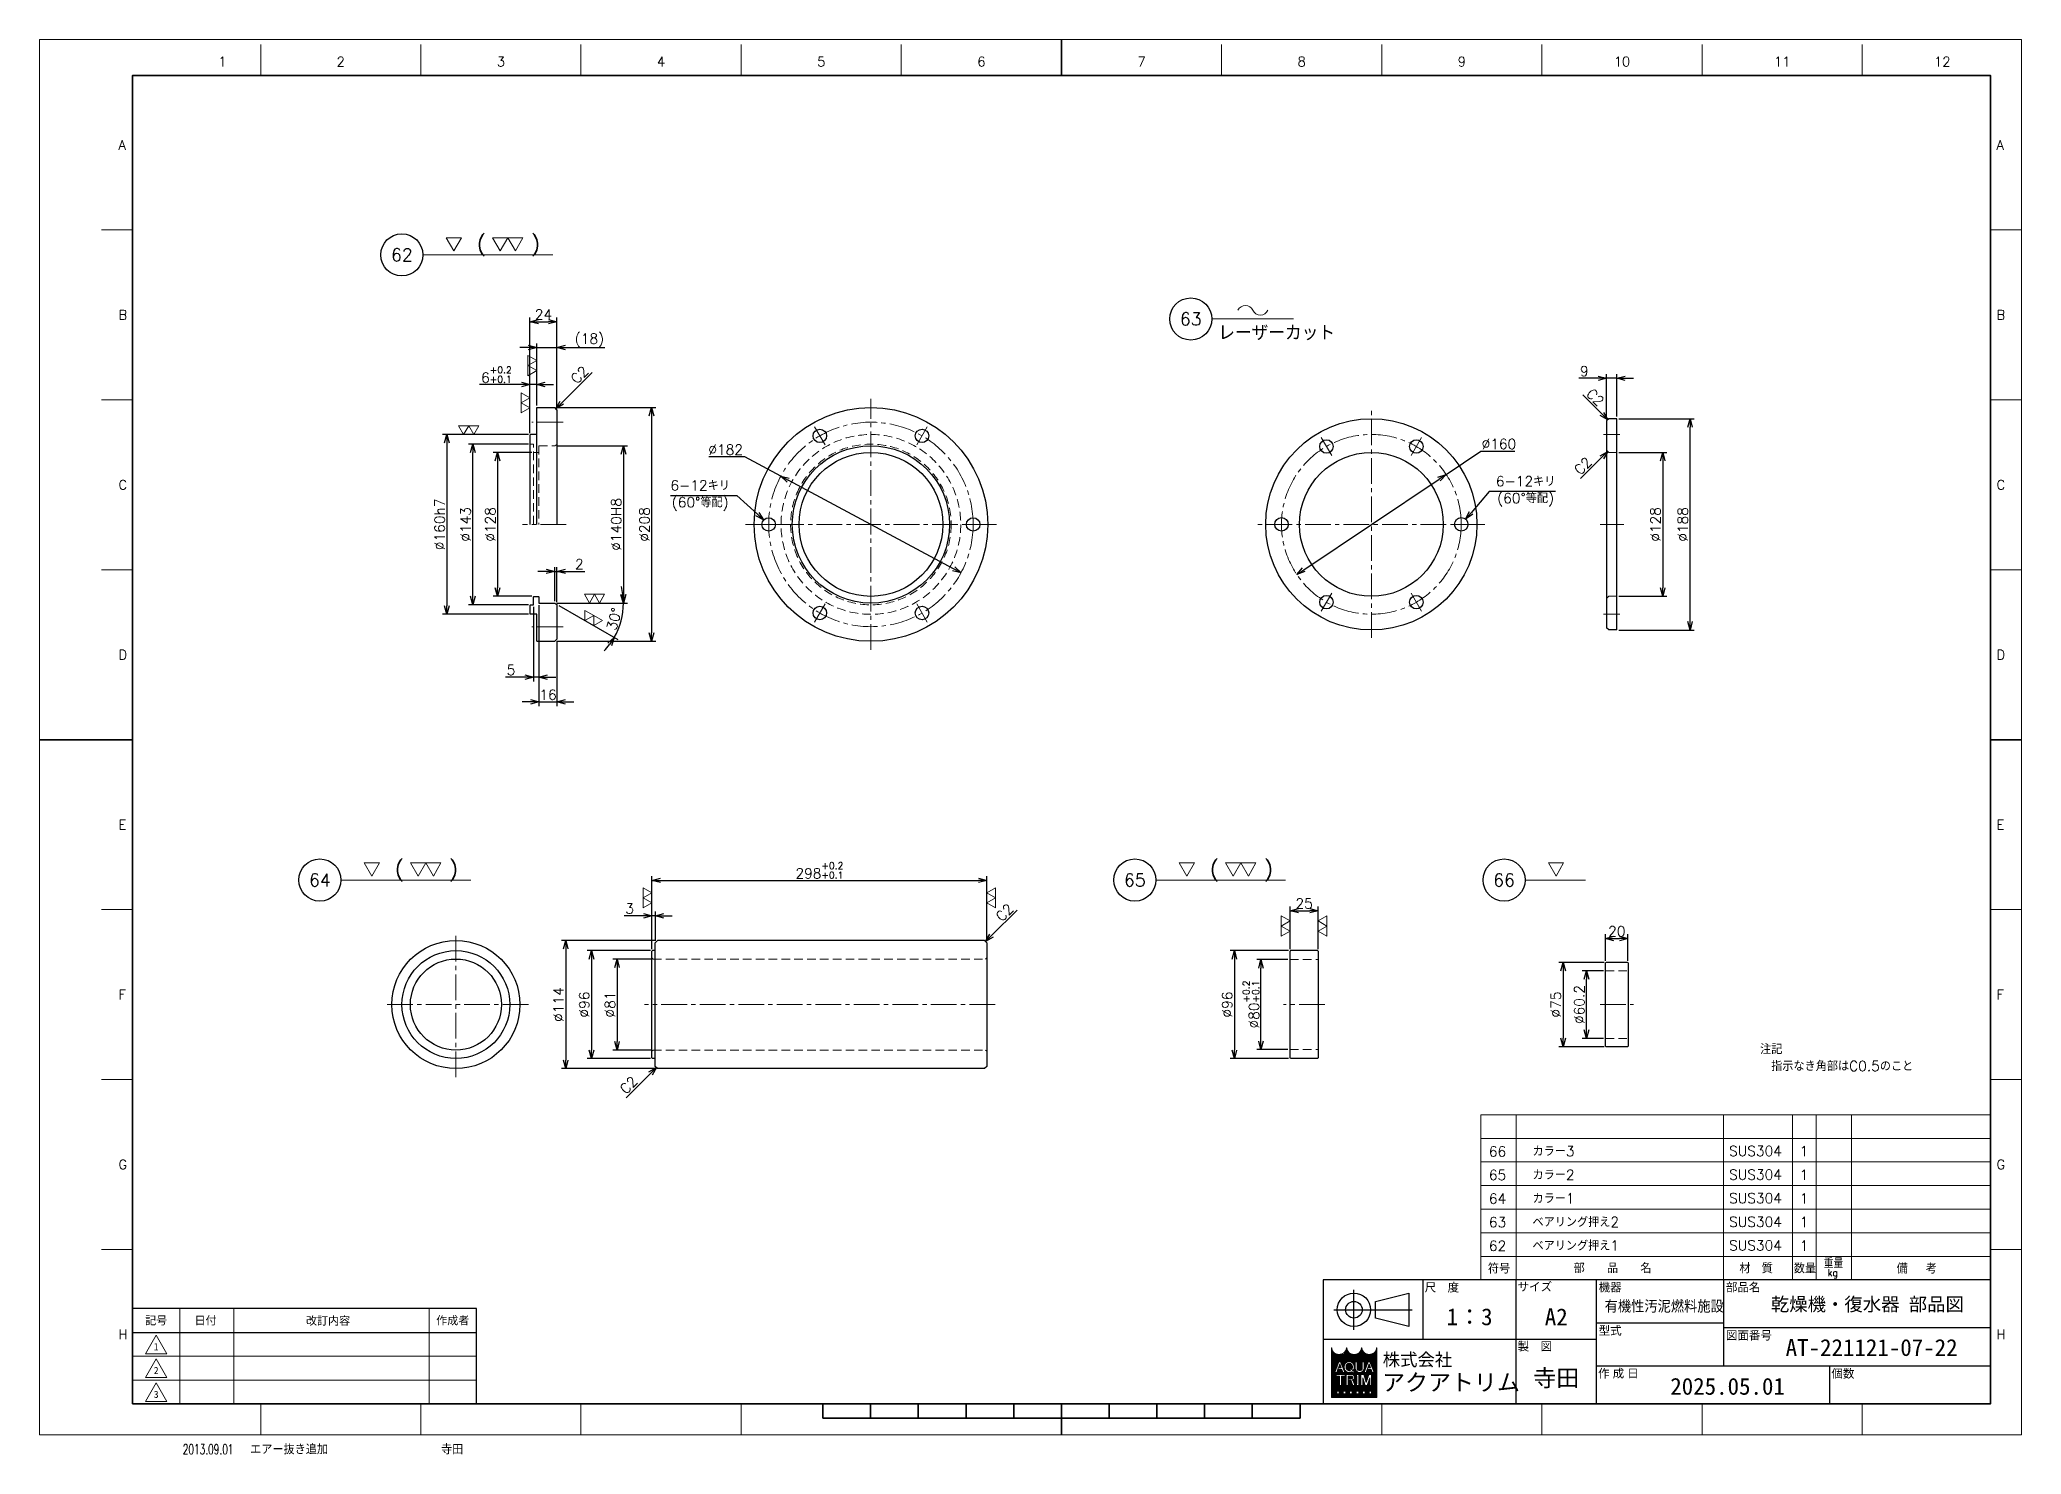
# Model space of a CAD drawing. Header units: millimetres. Extents: x 0 to 1764, y -17 to 1242.
import ezdxf
from ezdxf import colors
from ezdxf.entities.mleader import LeaderData, LeaderLine
from ezdxf.enums import TextEntityAlignment as Align
from ezdxf.math import Vec2, Vec3

# ---------------------------------------------------------------- set-up
doc = ezdxf.new("R2010")
doc.units = ezdxf.units.MM
doc.header["$LTSCALE"] = 1.2
doc.header["$PDMODE"] = 99
doc.header["$PDSIZE"] = 1
doc.linetypes.add('CENTER2', pattern=[28.575, 19.05, -3.175, 3.175, -3.175])
doc.linetypes.add('HIDDEN', pattern=[9.525, 6.35, -3.175])
for name, color, linetype, lineweight in [('04_HIDDEN', 2, 'HIDDEN', 13), ('05_CENTER', 4, 'CENTER2', 13), ('07_TEXT', 3, 'Continuous', 13), ('08_DIM', 3, 'Continuous', 13), ('90_FRAME', 5, 'Continuous', 35)]:
    doc.layers.add(name, color=color, linetype=linetype, lineweight=lineweight)
doc.layers.add('91_BLANK', color=5, linetype='Continuous', lineweight=0, plot=False)
doc.styles.add('KSS_TXT', font='txt.shx', dxfattribs={"bigfont": 'extfont2.shx'})
doc.styles.add('MS_G', font='MS Gothic.ttf')
doc.styles.get("Standard").update_dxf_attribs({"font": 'txt.shx', "bigfont": 'extfont2.shx'})
doc.styles.add('表題用', font='MS PGothic.ttf')
doc.dimstyles.new('KSS_DIM', dxfattribs={"dimscale": 3, "dimtxt": 3, "dimasz": 2.5, "dimexe": 1.25, "dimexo": 0.625, "dimtad": 1, "dimdsep": 46, "dimtxsty": 'KSS_TXT', "dimblk": 'OPEN30', "dimcen": 0, "dimazin": 2, "dimtfac": 0.75, "dimtmove": 0, "dimatfit": 3, "dimldrblk": 'OPEN30', "dimfxl": 1.25, "dimtolj": 1, "dimarcsym": 0})
doc.dimstyles.new('KSS_DIM$3', dxfattribs={"dimscale": 3, "dimtxt": 3, "dimasz": 2.5, "dimexe": 1.25, "dimexo": 0.625, "dimtad": 1, "dimtih": 1, "dimtoh": 1, "dimdsep": 46, "dimtxsty": 'KSS_TXT', "dimblk": 'OPEN30', "dimcen": 0, "dimazin": 2, "dimtfac": 0.75, "dimtofl": 0, "dimtmove": 0, "dimatfit": 3, "dimldrblk": 'OPEN30', "dimfxl": 1.25, "dimtolj": 1, "dimarcsym": 0})

msp = doc.modelspace()

# ---------------------------------------------------------------- texts
at = {"layer": '07_TEXT', "style": 'KSS_TXT'}
for p in [(389.287, 1053.277), (316.306, 496.913), (1041.734, 496.913)]:
    msp.add_text('(   )', height=13.5, dxfattribs=at).set_placement(p)
at = {"layer": '07_TEXT', "ltscale": 2, "insert": (1531.503, 347.742), "char_height": 9, "attachment_point": 1}
msp.add_mtext_dynamic_manual_height_columns('注記\\P\u3000指示なき角部はC0.5のこと', width=181.84158, gutter_width=15, heights=[0], dxfattribs=at)
at = {"layer": '08_DIM', "style": 'KSS_TXT'}
msp.add_text('レーザーカット', height=13.5, dxfattribs=at).set_placement((1049.185, 973.959))
at = {"layer": '90_FRAME', "color": 0, "lineweight": 13, "style": 'KSS_TXT'}
for s, p in [('1', (162.682, 1215.249)), ('2', (268.044, 1215.249)), ('3', (410.612, 1215.249)), ('4', (553.18, 1215.249)), ('5', (695.748, 1215.249)), ('6', (838.316, 1215.249)), ('7', (980.884, 1215.249)), ('8', (1123.453, 1215.249)), ('9', (1266.021, 1215.249)), ('10', (1408.589, 1215.249)), ('11', (1551.157, 1215.249)), ('12', (1693.725, 1215.249))]:
    msp.add_text(s, height=8.52, dxfattribs=at).set_placement(p, align=Align.BOTTOM_CENTER)
for s, p in [('A', (70.199, 1147.902)), ('A', (1741.947, 1147.902)), ('B', (70.199, 996.678)), ('B', (1741.947, 996.678)), ('C', (70.199, 845.454)), ('C', (1741.947, 845.454)), ('D', (70.199, 694.23)), ('D', (1741.947, 694.23)), ('E', (70.199, 543.006)), ('E', (1741.947, 543.006)), ('F', (70.199, 391.782)), ('F', (1741.947, 391.782)), ('G', (70.199, 240.558)), ('G', (1741.947, 240.558)), ('H', (70.199, 89.334)), ('H', (1741.947, 89.334))]:
    msp.add_text(s, height=8.52, dxfattribs=at).set_placement(p, align=Align.MIDDLE_LEFT)
at = {"layer": '90_FRAME', "color": 3, "lineweight": 13}
for s, p in [('66', (1297.772, 252.167)), ('1', (1570.491, 252.318)), ('65', (1297.772, 231.167)), ('1', (1570.491, 231.318)), ('64', (1297.772, 210.167)), ('1', (1570.491, 210.318)), ('63', (1297.772, 189.167)), ('1', (1570.491, 189.318)), ('62', (1297.772, 168.167)), ('1', (1570.491, 168.318))]:
    msp.add_text(s, height=9, dxfattribs=at).set_placement(p, align=Align.MIDDLE_CENTER)
for s, height, p in [('カラー3', 9, (1328.925, 247.898)), ('SUS304', 9, (1503.9, 248.018)), ('カラー2', 9, (1328.925, 226.898)), ('SUS304', 9, (1503.9, 227.018)), ('カラー1', 9, (1328.925, 205.898)), ('SUS304', 9, (1503.9, 206.018)), ('ベアリング押え2', 9, (1328.925, 184.898)), ('SUS304', 9, (1503.9, 185.018)), ('ベアリング押え1', 9, (1328.925, 163.898)), ('SUS304', 9, (1503.9, 164.018)), ('符号', 9, (1289.209, 143.519)), ('部\u3000\u3000品\u3000\u3000名', 9, (1365.505, 143.846)), ('材\u3000質', 9, (1513.071, 143.738)), ('数量', 9, (1561.501, 143.67)), ('重量', 7.5, (1588.258, 148.578)), ('kg', 6, (1591.573, 141.24)), ('備  考', 9, (1653.04, 143.519)), ('エアー抜き追加', 9, (187.405, -17.392)), ('寺田', 9, (357.315, -17.392))]:
    msp.add_text(s, height=height, dxfattribs=at).set_placement(p)
at = {"layer": '90_FRAME', "color": 0, "style": '表題用'}
for s, p in [('尺\u3000度', (1232.904, 131.157)), ('サイズ', (1315.64, 131.716)), ('機器', (1387.819, 131.281)), ('部品名', (1501.105, 131.281)), ('型式', (1387.819, 92.72)), ('図面番号', (1501.105, 88.477)), ('製\u3000図', (1315.64, 78.681)), ('作 成 日', (1387.301, 54.624)), ('個数', (1594.969, 54.417))]:
    msp.add_text(s, height=7.5, dxfattribs=at).set_placement(p, align=Align.MIDDLE_LEFT)
at = {"layer": '90_FRAME', "color": 0, "style": 'MS_G'}
msp.add_text('乾燥機・復水器 部品図', height=12, dxfattribs=at).set_placement((1626.988, 110.167), align=Align.CENTER)
at = {"layer": '90_FRAME', "color": 0, "style": '表題用'}
for s, p in [('記号', (103.742, 101.735)), ('日付', (147.711, 101.735)), ('作成者', (367.742, 101.735))]:
    msp.add_text(s, height=7.2, dxfattribs=at).set_placement(p, align=Align.MIDDLE_CENTER)
at = {"layer": '90_FRAME', "color": 0}
for s, height, style, p in [('改訂内容', 7.2, '表題用', (256.742, 101.735)), ('A2', 15, 'MS_G', (1350.037, 104.918))]:
    msp.add_text(s, height=height, dxfattribs=dict(at, style=style)).set_placement(p, align=Align.MIDDLE)
at = {"layer": '90_FRAME', "color": 0, "style": 'MS_G', "width": 0.9}
msp.add_text('有機性汚泥燃料施設', height=9.6, dxfattribs=at).set_placement((1393.103, 109.737))
at = {"layer": '90_FRAME', "color": 0, "lineweight": 13, "style": 'MS_G'}
for s, p in [('1', (103.742, 78.4)), ('2', (103.742, 57.185)), ('3', (103.742, 35.971))]:
    msp.add_text(s, height=6.364, dxfattribs=at).set_placement(p, align=Align.MIDDLE)
at = {"layer": '90_FRAME', "color": 4, "style": 'MS_G'}
msp.add_text('株式会社', height=11.3412, dxfattribs=at).set_placement((1226.509, 66.858), align=Align.MIDDLE_CENTER)
at = {"layer": '90_FRAME', "color": 0, "style": 'MS_G'}
for s, p in [('AT-221121-07-22', (1554.25, 70.159)), ('2025.05.01', (1451.534, 35.633))]:
    msp.add_text(s, height=15, dxfattribs=at).set_placement(p)
at = {"layer": '90_FRAME', "color": 4, "style": 'MS_G'}
msp.add_text('アクアトリム', height=15, dxfattribs=at).set_placement((1194.945, 39.159))
at = {"layer": '90_FRAME', "color": 3, "lineweight": 13, "width": 0.65}
msp.add_text('2013.09.01', height=9, dxfattribs=at).set_placement((127.43, -17.392))
at = {"layer": '90_FRAME', "color": 0, "style": 'MS_G'}
for tag, p in [('1：3', (1272.927, 104.918)), ('寺田', (1350.037, 50.821))]:
    msp.add_attdef(tag, text='', height=15, dxfattribs=at).set_placement(p, align=Align.MIDDLE)

# ---------------------------------------------------------------- blocks, each defined once
blk = doc.blocks.new('AM_BALLOON1')
at = {"transparency": 16777216}
blk.add_circle((0, 0), 5, dxfattribs=at)
blk.add_attdef('B_NUMBER', text='', height=3, dxfattribs=at).set_placement((0, 0), align=Align.MIDDLE_CENTER)
blk = doc.blocks.new('_OPEN')
at = {"color": 0, "linetype": 'ByBlock'}
for p, q in [((-1, 0.17), (0, 0)), ((0, 0), (-1, -0.17)), ((0, 0), (-1, 0))]:
    blk.add_line(p, q, dxfattribs=at)
blk = doc.blocks.new('p1ba01')
for p, q in [((0, 0), (-1.5, 2.6)), ((-1.5, 2.6), (1.5, 2.6)), ((1.5, 2.6), (0, 0))]:
    blk.add_line(p, q)
blk = doc.blocks.new('p1ba02')
for p, q in [((-1.5, 2.6), (1.5, 2.6)), ((0, 0), (-1.5, 2.6)), ((1.5, 2.6), (0, 0)), ((3, 0), (1.5, 2.6)), ((1.5, 2.6), (4.5, 2.6)), ((4.5, 2.6), (3, 0))]:
    blk.add_line(p, q)
blk = doc.blocks.new('_Open30')
at = {"color": 0, "linetype": 'ByBlock', "lineweight": -2}
for p, q in [((-1, 0.27), (0, 0)), ((0, 0), (-1, -0.27)), ((0, 0), (-1, 0))]:
    blk.add_line(p, q, dxfattribs=at)
blk = doc.blocks.new('*D164')
at = {"layer": '08_DIM', "color": 0, "lineweight": -2, "transparency": 16777216}
for p, q in [((438.1, 874.2), (403.8, 874.2)), ((407.6, 866.7), (407.6, 753.7)), ((438.1, 746.2), (403.8, 746.2))]:
    blk.add_line(p, q, dxfattribs=at)
at = {"layer": 'Defpoints', "color": 0, "transparency": 16777216}
for p in [(440, 874.2), (407.6, 746.2), (440, 746.2)]:
    blk.add_point(p, dxfattribs=at)
at = {"layer": '08_DIM', "color": 0, "lineweight": -2, "transparency": 16777216, "xscale": 7.5, "yscale": 7.5, "zscale": 7.5}
for p, rotation in [((407.6, 874.2), 90), ((407.6, 746.2), 270)]:
    blk.add_blockref('_Open30', p, dxfattribs=dict(at, rotation=rotation))
at = {"layer": '08_DIM', "color": 0, "transparency": 16777216, "insert": (401.2, 810.2), "char_height": 9, "attachment_point": 5, "rotation": 90, "style": 'KSS_TXT'}
blk.add_mtext('\\A1;%%C128', dxfattribs=at)
blk = doc.blocks.new('*D165')
at = {"layer": '08_DIM', "color": 0, "lineweight": -2, "transparency": 16777216}
for p, q in [((435.1, 881.7), (381.8, 881.7)), ((385.6, 746.2), (385.6, 874.2)), ((435.1, 738.7), (381.8, 738.7))]:
    blk.add_line(p, q, dxfattribs=at)
at = {"layer": 'Defpoints', "color": 0, "transparency": 16777216}
for p in [(385.6, 881.7), (437, 881.7), (437, 738.7)]:
    blk.add_point(p, dxfattribs=at)
at = {"layer": '08_DIM', "color": 0, "lineweight": -2, "transparency": 16777216, "xscale": 7.5, "yscale": 7.5, "zscale": 7.5}
for p, rotation in [((385.6, 881.7), 90), ((385.6, 738.7), 270)]:
    blk.add_blockref('_Open30', p, dxfattribs=dict(at, rotation=rotation))
at = {"layer": '08_DIM', "color": 0, "transparency": 16777216, "insert": (379.2, 810.2), "char_height": 9, "attachment_point": 5, "rotation": 90, "style": 'KSS_TXT'}
blk.add_mtext('\\A1;%%C143', dxfattribs=at)
blk = doc.blocks.new('*D166')
at = {"layer": '08_DIM', "color": 0, "lineweight": -2, "transparency": 16777216}
for p, q in [((435.1, 890.2), (358.7, 890.2)), ((362.4, 882.7), (362.4, 737.7)), ((435.1, 730.2), (358.7, 730.2))]:
    blk.add_line(p, q, dxfattribs=at)
at = {"layer": 'Defpoints', "color": 0, "transparency": 16777216}
for p in [(437, 890.2), (362.4, 730.2), (437, 730.2)]:
    blk.add_point(p, dxfattribs=at)
at = {"layer": '08_DIM', "color": 0, "lineweight": -2, "transparency": 16777216, "xscale": 7.5, "yscale": 7.5, "zscale": 7.5}
for p, rotation in [((362.4, 890.2), 90), ((362.4, 730.2), 270)]:
    blk.add_blockref('_Open30', p, dxfattribs=dict(at, rotation=rotation))
at = {"layer": '08_DIM', "color": 0, "transparency": 16777216, "insert": (356.1, 810.2), "char_height": 9, "attachment_point": 5, "rotation": 90, "style": 'KSS_TXT'}
blk.add_mtext('\\A1;%%C160h7', dxfattribs=at)
blk = doc.blocks.new('*D167')
at = {"layer": '08_DIM', "color": 0, "lineweight": -2, "transparency": 16777216}
for p, q in [((460.4, 880.2), (523.4, 880.2)), ((519.7, 872.7), (519.7, 747.7)), ((460.4, 740.2), (523.4, 740.2))]:
    blk.add_line(p, q, dxfattribs=at)
at = {"layer": 'Defpoints', "color": 0, "transparency": 16777216}
for p in [(458.5, 880.2), (458.5, 740.2), (519.7, 740.2)]:
    blk.add_point(p, dxfattribs=at)
at = {"layer": '08_DIM', "color": 0, "lineweight": -2, "transparency": 16777216, "xscale": 7.5, "yscale": 7.5, "zscale": 7.5}
for p, rotation in [((519.7, 880.2), 90), ((519.7, 740.2), 270)]:
    blk.add_blockref('_Open30', p, dxfattribs=dict(at, rotation=rotation))
at = {"layer": '08_DIM', "color": 0, "transparency": 16777216, "insert": (513.3, 810.2), "char_height": 9, "attachment_point": 5, "rotation": 90, "style": 'KSS_TXT'}
blk.add_mtext('\\A1;%%C140H8', dxfattribs=at)
blk = doc.blocks.new('*D168')
at = {"layer": '08_DIM', "color": 0, "lineweight": -2, "transparency": 16777216}
for p, q in [((460.4, 914.2), (548.5, 914.2)), ((544.7, 906.7), (544.7, 713.7)), ((460.4, 706.2), (548.5, 706.2))]:
    blk.add_line(p, q, dxfattribs=at)
at = {"layer": 'Defpoints', "color": 0, "transparency": 16777216}
for p in [(458.5, 914.2), (458.5, 706.2), (544.7, 706.2)]:
    blk.add_point(p, dxfattribs=at)
at = {"layer": '08_DIM', "color": 0, "lineweight": -2, "transparency": 16777216, "xscale": 7.5, "yscale": 7.5, "zscale": 7.5}
for p, rotation in [((544.7, 914.2), 90), ((544.7, 706.2), 270)]:
    blk.add_blockref('_Open30', p, dxfattribs=dict(at, rotation=rotation))
at = {"layer": '08_DIM', "color": 0, "transparency": 16777216, "insert": (538.4, 810.2), "char_height": 9, "attachment_point": 5, "rotation": 90, "style": 'KSS_TXT'}
blk.add_mtext('\\A1;%%C208', dxfattribs=at)
blk = doc.blocks.new('*D169')
at = {"layer": '08_DIM', "color": 0, "lineweight": -2, "transparency": 16777216}
for p, q in [((442.5, 916), (442.5, 971.3)), ((460.5, 914), (460.5, 971.3)), ((435, 967.6), (427.5, 967.6)), ((442.5, 967.6), (460.5, 967.6)), ((468, 967.6), (503.2, 967.6))]:
    blk.add_line(p, q, dxfattribs=at)
at = {"layer": 'Defpoints', "color": 0, "transparency": 16777216}
for p in [(460.5, 967.6), (442.5, 914.2), (460.5, 912.2)]:
    blk.add_point(p, dxfattribs=at)
at = {"layer": '08_DIM', "color": 0, "lineweight": -2, "transparency": 16777216, "xscale": 7.5, "yscale": 7.5, "zscale": 7.5}
blk.add_blockref('_Open30', (442.5, 967.6), dxfattribs=at)
at = {"layer": '08_DIM', "color": 0, "lineweight": -2, "transparency": 16777216, "xscale": 7.5, "yscale": 7.5, "zscale": 7.5, "rotation": 180}
blk.add_blockref('_Open30', (460.5, 967.6), dxfattribs=at)
at = {"layer": '08_DIM', "color": 0, "transparency": 16777216, "insert": (489.4, 974), "char_height": 9, "attachment_point": 5, "style": 'KSS_TXT'}
blk.add_mtext('\\A1;(18)', dxfattribs=at)
blk = doc.blocks.new('*D170')
at = {"layer": '08_DIM', "color": 0, "lineweight": -2, "transparency": 16777216}
for p, q in [((436.5, 891.5), (436.5, 938.4)), ((442.5, 916), (442.5, 938.4)), ((429, 934.7), (391.7, 934.7)), ((442.5, 934.7), (436.5, 934.7)), ((450, 934.7), (457.5, 934.7))]:
    blk.add_line(p, q, dxfattribs=at)
at = {"layer": 'Defpoints', "color": 0, "transparency": 16777216}
for p in [(436.5, 934.7), (442.5, 914.2), (436.5, 889.7)]:
    blk.add_point(p, dxfattribs=at)
at = {"layer": '08_DIM', "color": 0, "lineweight": -2, "transparency": 16777216, "xscale": 7.5, "yscale": 7.5, "zscale": 7.5}
blk.add_blockref('_Open30', (436.5, 934.7), dxfattribs=at)
at = {"layer": '08_DIM', "color": 0, "lineweight": -2, "transparency": 16777216, "xscale": 7.5, "yscale": 7.5, "zscale": 7.5, "rotation": 180}
blk.add_blockref('_Open30', (442.5, 934.7), dxfattribs=at)
at = {"layer": '08_DIM', "color": 0, "transparency": 16777216, "insert": (406.6, 943.5), "char_height": 9, "attachment_point": 5, "style": 'KSS_TXT'}
blk.add_mtext('6{\\H6.000000;\\S+0.2^ +0.1;}', dxfattribs=at)
blk = doc.blocks.new('*D171')
at = {"layer": '08_DIM', "color": 0, "lineweight": -2, "transparency": 16777216}
for p, q in [((436.5, 891.5), (436.5, 994.4)), ((444, 990.6), (453, 990.6)), ((460.5, 914), (460.5, 994.4))]:
    blk.add_line(p, q, dxfattribs=at)
at = {"layer": 'Defpoints', "color": 0, "transparency": 16777216}
for p in [(460.5, 990.6), (460.5, 912.2), (436.5, 889.7)]:
    blk.add_point(p, dxfattribs=at)
at = {"layer": '08_DIM', "color": 0, "lineweight": -2, "transparency": 16777216, "xscale": 7.5, "yscale": 7.5, "zscale": 7.5, "rotation": 180}
blk.add_blockref('_Open30', (436.5, 990.6), dxfattribs=at)
at = {"layer": '08_DIM', "color": 0, "lineweight": -2, "transparency": 16777216, "xscale": 7.5, "yscale": 7.5, "zscale": 7.5}
blk.add_blockref('_Open30', (460.5, 990.6), dxfattribs=at)
at = {"layer": '08_DIM', "color": 0, "transparency": 16777216, "insert": (448.5, 997), "char_height": 9, "attachment_point": 5, "style": 'KSS_TXT'}
blk.add_mtext('\\A1;24', dxfattribs=at)
blk = doc.blocks.new('*D172')
at = {"layer": '08_DIM', "color": 0, "lineweight": -2, "transparency": 16777216}
for p, q in [((444.5, 738.3), (444.5, 648.5)), ((460.5, 706.3), (460.5, 648.5)), ((437, 652.3), (429.5, 652.3)), ((444.5, 652.3), (460.5, 652.3)), ((468, 652.3), (475.5, 652.3))]:
    blk.add_line(p, q, dxfattribs=at)
at = {"layer": 'Defpoints', "color": 0, "transparency": 16777216}
for p in [(444.5, 740.2), (460.5, 708.2), (460.5, 652.3)]:
    blk.add_point(p, dxfattribs=at)
at = {"layer": '08_DIM', "color": 0, "lineweight": -2, "transparency": 16777216, "xscale": 7.5, "yscale": 7.5, "zscale": 7.5}
blk.add_blockref('_Open30', (444.5, 652.3), dxfattribs=at)
at = {"layer": '08_DIM', "color": 0, "lineweight": -2, "transparency": 16777216, "xscale": 7.5, "yscale": 7.5, "zscale": 7.5, "rotation": 180}
blk.add_blockref('_Open30', (460.5, 652.3), dxfattribs=at)
at = {"layer": '08_DIM', "color": 0, "transparency": 16777216, "insert": (452.5, 658.6), "char_height": 9, "attachment_point": 5, "style": 'KSS_TXT'}
blk.add_mtext('\\A1;16', dxfattribs=at)
blk = doc.blocks.new('*D173')
at = {"layer": '08_DIM', "color": 0, "lineweight": -2, "transparency": 16777216}
for p, q in [((439.5, 736.8), (439.5, 670.5)), ((444.5, 738.3), (444.5, 670.5)), ((432, 674.2), (414.7, 674.2)), ((444.5, 674.2), (439.5, 674.2)), ((452, 674.2), (459.5, 674.2))]:
    blk.add_line(p, q, dxfattribs=at)
at = {"layer": 'Defpoints', "color": 0, "transparency": 16777216}
for p in [(439.5, 738.7), (444.5, 740.2), (439.5, 674.2)]:
    blk.add_point(p, dxfattribs=at)
at = {"layer": '08_DIM', "color": 0, "lineweight": -2, "transparency": 16777216, "xscale": 7.5, "yscale": 7.5, "zscale": 7.5}
blk.add_blockref('_Open30', (439.5, 674.2), dxfattribs=at)
at = {"layer": '08_DIM', "color": 0, "lineweight": -2, "transparency": 16777216, "xscale": 7.5, "yscale": 7.5, "zscale": 7.5, "rotation": 180}
blk.add_blockref('_Open30', (444.5, 674.2), dxfattribs=at)
at = {"layer": '08_DIM', "color": 0, "transparency": 16777216, "insert": (419.6, 680.6), "char_height": 9, "attachment_point": 5, "style": 'KSS_TXT'}
blk.add_mtext('\\A1;5', dxfattribs=at)
blk = doc.blocks.new('*D174')
at = {"layer": '08_DIM', "color": 0, "lineweight": -2, "transparency": 16777216}
for p, q in [((460.4, 740.2), (523.4, 740.2)), ((462.1, 738.1), (514.7, 707.7))]:
    blk.add_line(p, q, dxfattribs=at)
for start, end in [(7.0261, 14.0523), (330, 360), (315.9477, 322.9739)]:
    blk.add_arc((458.5, 740.2), 61.2, start, end, dxfattribs=at)
at = {"layer": 'Defpoints', "color": 0, "transparency": 16777216}
for p in [(444.5, 740.2), (458.5, 740.2), (458.5, 740.2), (460.5, 739), (516, 719.2)]:
    blk.add_point(p, dxfattribs=at)
at = {"layer": '08_DIM', "color": 0, "lineweight": -2, "transparency": 16777216, "xscale": 7.5, "yscale": 7.5, "zscale": 7.5}
for p, rotation in [((519.7, 740.2), 273.5130731711369), ((511.5, 709.6), 56.48692682884842)]:
    blk.add_blockref('_Open30', p, dxfattribs=dict(at, rotation=rotation))
at = {"layer": '08_DIM', "color": 0, "transparency": 16777216, "insert": (511.4, 726), "char_height": 9, "attachment_point": 5, "rotation": 75, "style": 'KSS_TXT'}
blk.add_mtext('\\A1;30°', dxfattribs=at)
blk = doc.blocks.new('*D175')
at = {"layer": '08_DIM', "color": 0, "lineweight": -2, "transparency": 16777216}
for p, q in [((451, 768.4), (443.5, 768.4)), ((458.5, 742), (458.5, 772.2)), ((458.5, 768.4), (460.5, 768.4)), ((460.5, 740.9), (460.5, 772.2)), ((468, 768.4), (485.2, 768.4))]:
    blk.add_line(p, q, dxfattribs=at)
at = {"layer": 'Defpoints', "color": 0, "transparency": 16777216}
for p in [(460.5, 768.4), (458.5, 740.2), (460.5, 739)]:
    blk.add_point(p, dxfattribs=at)
at = {"layer": '08_DIM', "color": 0, "lineweight": -2, "transparency": 16777216, "xscale": 7.5, "yscale": 7.5, "zscale": 7.5}
blk.add_blockref('_Open30', (458.5, 768.4), dxfattribs=at)
at = {"layer": '08_DIM', "color": 0, "lineweight": -2, "transparency": 16777216, "xscale": 7.5, "yscale": 7.5, "zscale": 7.5, "rotation": 180}
blk.add_blockref('_Open30', (460.5, 768.4), dxfattribs=at)
at = {"layer": '08_DIM', "color": 0, "transparency": 16777216, "insert": (480.4, 774.8), "char_height": 9, "attachment_point": 5, "style": 'KSS_TXT'}
blk.add_mtext('\\A1;2', dxfattribs=at)
blk = doc.blocks.new('*D176')
at = {"layer": '08_DIM', "color": 0, "lineweight": -2, "transparency": 16777216}
blk.add_line((464.8, 918.5), (491.7, 945.4), dxfattribs=at)
at = {"layer": 'Defpoints', "color": 0, "transparency": 16777216}
for p in [(510.7, 964.3), (510.7, 964.3), (459.5, 913.2)]:
    blk.add_point(p, dxfattribs=at)
at = {"layer": '08_DIM', "color": 0, "lineweight": -2, "transparency": 16777216, "xscale": 7.5, "yscale": 7.5, "zscale": 7.5, "rotation": 225}
blk.add_blockref('_Open30', (459.5, 913.2), dxfattribs=at)
at = {"layer": '08_DIM', "color": 0, "transparency": 16777216, "insert": (480.6, 943.3), "char_height": 9, "attachment_point": 5, "rotation": 45, "style": 'KSS_TXT'}
blk.add_mtext('\\A1;C2', dxfattribs=at)
blk = doc.blocks.new('*D177')
at = {"layer": '08_DIM', "color": 0, "lineweight": -2, "transparency": 16777216}
for p, q in [((627.6, 870.3), (595.7, 870.3)), ((659.7, 853.1), (627.6, 870.3)), ((813.6, 770.8), (666.4, 849.6))]:
    blk.add_line(p, q, dxfattribs=at)
at = {"layer": 'Defpoints', "color": 0, "transparency": 16777216}
for p in [(659.7, 853.1), (820.2, 767.2)]:
    blk.add_point(p, dxfattribs=at)
at = {"layer": '08_DIM', "color": 0, "lineweight": -2, "transparency": 16777216, "xscale": 7.5, "yscale": 7.5, "zscale": 7.5}
for p, rotation in [((659.7, 853.1), 151.8472173342182), ((820.2, 767.2), 331.8472173342182)]:
    blk.add_blockref('_Open30', p, dxfattribs=dict(at, rotation=rotation))
at = {"layer": '08_DIM', "color": 0, "transparency": 16777216, "insert": (610.7, 876.7), "char_height": 9, "attachment_point": 5, "style": 'KSS_TXT'}
blk.add_mtext('\\A1;%%C182', dxfattribs=at)
blk = doc.blocks.new('*D178')
at = {"layer": '08_DIM', "color": 0, "lineweight": -2, "transparency": 16777216}
for p, q in [((561.5, 835.9), (620.5, 835.9)), ((620.5, 835.9), (639, 819.2))]:
    blk.add_line(p, q, dxfattribs=at)
at = {"layer": 'Defpoints', "color": 0, "transparency": 16777216}
for p in [(644.5, 814.2), (653.4, 806.1)]:
    blk.add_point(p, dxfattribs=at)
at = {"layer": '08_DIM', "color": 0, "lineweight": -2, "transparency": 16777216, "xscale": 7.5, "yscale": 7.5, "zscale": 7.5, "rotation": 317.8884562406169}
blk.add_blockref('_Open30', (644.5, 814.2), dxfattribs=at)
at = {"layer": '08_DIM', "color": 0, "transparency": 16777216, "insert": (588, 835.9), "char_height": 9, "attachment_point": 5, "style": 'KSS_TXT'}
blk.add_mtext('\\A1;6-12キリ\\P(60°等配)', dxfattribs=at)
blk = doc.blocks.new('*D179')
at = {"layer": '08_DIM', "color": 0, "lineweight": -2, "transparency": 16777216}
for p, q in [((1405.8, 874.2), (1448.6, 874.2)), ((1444.8, 866.7), (1444.8, 753.7)), ((1405.8, 746.2), (1448.6, 746.2))]:
    blk.add_line(p, q, dxfattribs=at)
at = {"layer": 'Defpoints', "color": 0, "transparency": 16777216}
for p in [(1403.9, 874.2), (1403.9, 746.2), (1444.8, 746.2)]:
    blk.add_point(p, dxfattribs=at)
at = {"layer": '08_DIM', "color": 0, "lineweight": -2, "transparency": 16777216, "xscale": 7.5, "yscale": 7.5, "zscale": 7.5}
for p, rotation in [((1444.8, 874.2), 90), ((1444.8, 746.2), 270)]:
    blk.add_blockref('_Open30', p, dxfattribs=dict(at, rotation=rotation))
at = {"layer": '08_DIM', "color": 0, "transparency": 16777216, "insert": (1438.4, 810.2), "char_height": 9, "attachment_point": 5, "rotation": 90, "style": 'KSS_TXT'}
blk.add_mtext('\\A1;%%C128', dxfattribs=at)
blk = doc.blocks.new('*D180')
at = {"layer": '08_DIM', "color": 0, "lineweight": -2, "transparency": 16777216}
for p, q in [((1405.8, 904.2), (1472.8, 904.2)), ((1469.1, 723.7), (1469.1, 896.7)), ((1405.8, 716.2), (1472.8, 716.2))]:
    blk.add_line(p, q, dxfattribs=at)
at = {"layer": 'Defpoints', "color": 0, "transparency": 16777216}
for p in [(1403.9, 904.2), (1469.1, 904.2), (1403.9, 716.2)]:
    blk.add_point(p, dxfattribs=at)
at = {"layer": '08_DIM', "color": 0, "lineweight": -2, "transparency": 16777216, "xscale": 7.5, "yscale": 7.5, "zscale": 7.5}
for p, rotation in [((1469.1, 904.2), 90), ((1469.1, 716.2), 270)]:
    blk.add_blockref('_Open30', p, dxfattribs=dict(at, rotation=rotation))
at = {"layer": '08_DIM', "color": 0, "transparency": 16777216, "insert": (1462.7, 810.2), "char_height": 9, "attachment_point": 5, "rotation": 90, "style": 'KSS_TXT'}
blk.add_mtext('\\A1;%%C188', dxfattribs=at)
blk = doc.blocks.new('*D181')
at = {"layer": '08_DIM', "color": 0, "lineweight": -2, "transparency": 16777216}
for p, q in [((1387.4, 940.2), (1370.1, 940.2)), ((1394.9, 904.1), (1394.9, 943.9)), ((1403.9, 940.2), (1394.9, 940.2)), ((1403.9, 906.1), (1403.9, 943.9)), ((1411.4, 940.2), (1418.9, 940.2))]:
    blk.add_line(p, q, dxfattribs=at)
at = {"layer": 'Defpoints', "color": 0, "transparency": 16777216}
for p in [(1394.9, 940.2), (1394.9, 902.2), (1403.9, 904.2)]:
    blk.add_point(p, dxfattribs=at)
at = {"layer": '08_DIM', "color": 0, "lineweight": -2, "transparency": 16777216, "xscale": 7.5, "yscale": 7.5, "zscale": 7.5}
blk.add_blockref('_Open30', (1394.9, 940.2), dxfattribs=at)
at = {"layer": '08_DIM', "color": 0, "lineweight": -2, "transparency": 16777216, "xscale": 7.5, "yscale": 7.5, "zscale": 7.5, "rotation": 180}
blk.add_blockref('_Open30', (1403.9, 940.2), dxfattribs=at)
at = {"layer": '08_DIM', "color": 0, "transparency": 16777216, "insert": (1375, 946.6), "char_height": 9, "attachment_point": 5, "style": 'KSS_TXT'}
blk.add_mtext('\\A1;9', dxfattribs=at)
blk = doc.blocks.new('*D182')
at = {"layer": '08_DIM', "color": 0, "lineweight": -2, "transparency": 16777216}
for p, q in [((1290.4, 839.6), (1274.2, 820.5)), ((1349.4, 839.6), (1290.4, 839.6))]:
    blk.add_line(p, q, dxfattribs=at)
at = {"layer": 'Defpoints', "color": 0, "transparency": 16777216}
for p in [(1269.4, 814.8), (1261.6, 805.7)]:
    blk.add_point(p, dxfattribs=at)
at = {"layer": '08_DIM', "color": 0, "lineweight": -2, "transparency": 16777216, "xscale": 7.5, "yscale": 7.5, "zscale": 7.5, "rotation": 229.6854057393275}
blk.add_blockref('_Open30', (1269.4, 814.8), dxfattribs=at)
at = {"layer": '08_DIM', "color": 0, "transparency": 16777216, "insert": (1322.8, 839.6), "char_height": 9, "attachment_point": 5, "style": 'KSS_TXT'}
blk.add_mtext('\\A1;6-12キリ\\P(60°等配)', dxfattribs=at)
blk = doc.blocks.new('*D183')
at = {"layer": '08_DIM', "color": 0, "lineweight": -2, "transparency": 16777216}
for p, q in [((1251.9, 854.7), (1282.8, 875.4)), ((1282.8, 875.4), (1313.2, 875.4)), ((1125.2, 769.9), (1245.7, 850.6))]:
    blk.add_line(p, q, dxfattribs=at)
at = {"layer": 'Defpoints', "color": 0, "transparency": 16777216}
for p in [(1251.9, 854.7), (1119, 765.7)]:
    blk.add_point(p, dxfattribs=at)
at = {"layer": '08_DIM', "color": 0, "lineweight": -2, "transparency": 16777216, "xscale": 7.5, "yscale": 7.5, "zscale": 7.5}
for p, rotation in [((1251.9, 854.7), 33.79809123357168), ((1119, 765.7), 213.7980912335717)]:
    blk.add_blockref('_Open30', p, dxfattribs=dict(at, rotation=rotation))
at = {"layer": '08_DIM', "color": 0, "transparency": 16777216, "insert": (1299, 881.8), "char_height": 9, "attachment_point": 5, "style": 'KSS_TXT'}
blk.add_mtext('\\A1;%%C160', dxfattribs=at)
blk = doc.blocks.new('*D184')
at = {"layer": '08_DIM', "color": 0, "lineweight": -2, "transparency": 16777216}
blk.add_line((1390.6, 908.5), (1373.7, 925.5), dxfattribs=at)
at = {"layer": 'Defpoints', "color": 0, "transparency": 16777216}
for p in [(1364.7, 934.4), (1364.7, 934.4), (1395.9, 903.2)]:
    blk.add_point(p, dxfattribs=at)
at = {"layer": '08_DIM', "color": 0, "lineweight": -2, "transparency": 16777216, "xscale": 7.5, "yscale": 7.5, "zscale": 7.5, "rotation": 314.9999999999997}
blk.add_blockref('_Open30', (1395.9, 903.2), dxfattribs=at)
at = {"layer": '08_DIM', "color": 0, "transparency": 16777216, "insert": (1384.8, 923.3), "char_height": 9, "attachment_point": 5, "rotation": 315, "style": 'KSS_TXT'}
blk.add_mtext('\\A1;C2', dxfattribs=at)
blk = doc.blocks.new('*D185')
at = {"layer": '08_DIM', "color": 0, "lineweight": -2, "transparency": 16777216}
blk.add_line((1390.6, 869.9), (1371.7, 851.1), dxfattribs=at)
at = {"layer": 'Defpoints', "color": 0, "transparency": 16777216}
for p in [(1395.9, 875.2), (1360.8, 840.1), (1360.8, 840.1)]:
    blk.add_point(p, dxfattribs=at)
at = {"layer": '08_DIM', "color": 0, "lineweight": -2, "transparency": 16777216, "xscale": 7.5, "yscale": 7.5, "zscale": 7.5, "rotation": 44.9999999999995}
blk.add_blockref('_Open30', (1395.9, 875.2), dxfattribs=at)
at = {"layer": '08_DIM', "color": 0, "transparency": 16777216, "insert": (1373.8, 862.2), "char_height": 9, "attachment_point": 5, "rotation": 45, "style": 'KSS_TXT'}
blk.add_mtext('\\A1;C2', dxfattribs=at)
blk = doc.blocks.new('p1ba05')
for centre, start, end in [((-2.95, 0.29), 24.2276, 155.5758), ((0, 1.62), 204.2276, 335.5758)]:
    blk.add_arc(centre, 1.62, start, end)
blk = doc.blocks.new('*D186')
at = {"layer": '08_DIM', "color": 0, "lineweight": -2, "transparency": 16777216}
for p, q in [((544.2, 423.4), (510.3, 423.4)), ((514, 415.9), (514, 349.9)), ((544.2, 342.4), (510.3, 342.4))]:
    blk.add_line(p, q, dxfattribs=at)
at = {"layer": 'Defpoints', "color": 0, "transparency": 16777216}
for p in [(546.1, 423.4), (514, 342.4), (546.1, 342.4)]:
    blk.add_point(p, dxfattribs=at)
at = {"layer": '08_DIM', "color": 0, "lineweight": -2, "transparency": 16777216, "xscale": 7.5, "yscale": 7.5, "zscale": 7.5}
for p, rotation in [((514, 423.4), 90), ((514, 342.4), 270)]:
    blk.add_blockref('_Open30', p, dxfattribs=dict(at, rotation=rotation))
at = {"layer": '08_DIM', "color": 0, "transparency": 16777216, "insert": (507.7, 382.9), "char_height": 9, "attachment_point": 5, "rotation": 90, "style": 'KSS_TXT'}
blk.add_mtext('\\A1;%%C81', dxfattribs=at)
blk = doc.blocks.new('*D187')
at = {"layer": '08_DIM', "color": 0, "lineweight": -2, "transparency": 16777216}
for p, q in [((543.7, 430.9), (487.4, 430.9)), ((491.2, 423.4), (491.2, 342.4)), ((543.7, 334.9), (487.4, 334.9))]:
    blk.add_line(p, q, dxfattribs=at)
at = {"layer": 'Defpoints', "color": 0, "transparency": 16777216}
for p in [(545.6, 430.9), (491.2, 334.9), (545.6, 334.9)]:
    blk.add_point(p, dxfattribs=at)
at = {"layer": '08_DIM', "color": 0, "lineweight": -2, "transparency": 16777216, "xscale": 7.5, "yscale": 7.5, "zscale": 7.5}
for p, rotation in [((491.2, 430.9), 90), ((491.2, 334.9), 270)]:
    blk.add_blockref('_Open30', p, dxfattribs=dict(at, rotation=rotation))
at = {"layer": '08_DIM', "color": 0, "transparency": 16777216, "insert": (484.8, 382.9), "char_height": 9, "attachment_point": 5, "rotation": 90, "style": 'KSS_TXT'}
blk.add_mtext('\\A1;%%C96', dxfattribs=at)
blk = doc.blocks.new('*D188')
at = {"layer": '08_DIM', "color": 0, "lineweight": -2, "transparency": 16777216}
for p, q in [((548.2, 439.9), (464.5, 439.9)), ((468.3, 432.4), (468.3, 333.4)), ((548.2, 325.9), (464.5, 325.9))]:
    blk.add_line(p, q, dxfattribs=at)
at = {"layer": 'Defpoints', "color": 0, "transparency": 16777216}
for p in [(550.1, 439.9), (468.3, 325.9), (550.1, 325.9)]:
    blk.add_point(p, dxfattribs=at)
at = {"layer": '08_DIM', "color": 0, "lineweight": -2, "transparency": 16777216, "xscale": 7.5, "yscale": 7.5, "zscale": 7.5}
for p, rotation in [((468.3, 439.9), 90), ((468.3, 325.9), 270)]:
    blk.add_blockref('_Open30', p, dxfattribs=dict(at, rotation=rotation))
at = {"layer": '08_DIM', "color": 0, "transparency": 16777216, "insert": (461.9, 382.9), "char_height": 9, "attachment_point": 5, "rotation": 90, "style": 'KSS_TXT'}
blk.add_mtext('\\A1;%%C114', dxfattribs=at)
blk = doc.blocks.new('*D189')
at = {"layer": '08_DIM', "color": 0, "lineweight": -2, "transparency": 16777216}
for p, q in [((537.6, 461.9), (520.3, 461.9)), ((545.1, 432.2), (545.1, 465.7)), ((548.1, 461.9), (545.1, 461.9)), ((548.1, 439.7), (548.1, 465.7)), ((555.6, 461.9), (563.1, 461.9))]:
    blk.add_line(p, q, dxfattribs=at)
at = {"layer": 'Defpoints', "color": 0, "transparency": 16777216}
for p in [(545.1, 461.9), (545.1, 430.4), (548.1, 437.9)]:
    blk.add_point(p, dxfattribs=at)
at = {"layer": '08_DIM', "color": 0, "lineweight": -2, "transparency": 16777216, "xscale": 7.5, "yscale": 7.5, "zscale": 7.5}
blk.add_blockref('_Open30', (545.1, 461.9), dxfattribs=at)
at = {"layer": '08_DIM', "color": 0, "lineweight": -2, "transparency": 16777216, "xscale": 7.5, "yscale": 7.5, "zscale": 7.5, "rotation": 180}
blk.add_blockref('_Open30', (548.1, 461.9), dxfattribs=at)
at = {"layer": '08_DIM', "color": 0, "transparency": 16777216, "insert": (525.2, 468.3), "char_height": 9, "attachment_point": 5, "style": 'KSS_TXT'}
blk.add_mtext('\\A1;3', dxfattribs=at)
blk = doc.blocks.new('*D190')
at = {"layer": '08_DIM', "color": 0, "lineweight": -2, "transparency": 16777216}
for p, q in [((545.1, 432.2), (545.1, 497.2)), ((843.1, 439.7), (843.1, 497.2)), ((552.6, 493.4), (835.6, 493.4))]:
    blk.add_line(p, q, dxfattribs=at)
at = {"layer": 'Defpoints', "color": 0, "transparency": 16777216}
for p in [(843.1, 493.4), (545.1, 430.4), (843.1, 437.9)]:
    blk.add_point(p, dxfattribs=at)
at = {"layer": '08_DIM', "color": 0, "lineweight": -2, "transparency": 16777216, "xscale": 7.5, "yscale": 7.5, "zscale": 7.5, "rotation": 180}
blk.add_blockref('_Open30', (545.1, 493.4), dxfattribs=at)
at = {"layer": '08_DIM', "color": 0, "lineweight": -2, "transparency": 16777216, "xscale": 7.5, "yscale": 7.5, "zscale": 7.5}
blk.add_blockref('_Open30', (843.1, 493.4), dxfattribs=at)
at = {"layer": '08_DIM', "color": 0, "transparency": 16777216, "insert": (694.1, 502.3), "char_height": 9, "attachment_point": 5, "style": 'KSS_TXT'}
blk.add_mtext('298{\\H6.000000;\\S+0.2^ +0.1;}', dxfattribs=at)
blk = doc.blocks.new('*D191')
at = {"layer": '08_DIM', "color": 0, "lineweight": -2, "transparency": 16777216}
blk.add_line((543.8, 321.6), (522.2, 300), dxfattribs=at)
at = {"layer": 'Defpoints', "color": 0, "transparency": 16777216}
for p in [(549.1, 326.9), (508.6, 286.4), (508.6, 286.4)]:
    blk.add_point(p, dxfattribs=at)
at = {"layer": '08_DIM', "color": 0, "lineweight": -2, "transparency": 16777216, "xscale": 7.5, "yscale": 7.5, "zscale": 7.5, "rotation": 45}
blk.add_blockref('_Open30', (549.1, 326.9), dxfattribs=at)
at = {"layer": '08_DIM', "color": 0, "transparency": 16777216, "insert": (524.3, 311.2), "char_height": 9, "attachment_point": 5, "rotation": 45, "style": 'KSS_TXT'}
blk.add_mtext('\\A1;C2', dxfattribs=at)
blk = doc.blocks.new('*D192')
at = {"layer": '08_DIM', "color": 0, "lineweight": -2, "transparency": 16777216}
blk.add_line((847.4, 444.2), (870.2, 467), dxfattribs=at)
at = {"layer": 'Defpoints', "color": 0, "transparency": 16777216}
for p in [(885, 481.8), (885, 481.8), (842.1, 438.9)]:
    blk.add_point(p, dxfattribs=at)
at = {"layer": '08_DIM', "color": 0, "lineweight": -2, "transparency": 16777216, "xscale": 7.5, "yscale": 7.5, "zscale": 7.5, "rotation": 225}
blk.add_blockref('_Open30', (842.1, 438.9), dxfattribs=at)
at = {"layer": '08_DIM', "color": 0, "transparency": 16777216, "insert": (859, 464.8), "char_height": 9, "attachment_point": 5, "rotation": 45, "style": 'KSS_TXT'}
blk.add_mtext('\\A1;C2', dxfattribs=at)
blk = doc.blocks.new('*D193')
at = {"layer": '08_DIM', "color": 0, "lineweight": -2, "transparency": 16777216}
for p, q in [((1111.2, 422.9), (1083.5, 422.9)), ((1087.2, 350.4), (1087.2, 415.4)), ((1111.2, 342.9), (1083.5, 342.9))]:
    blk.add_line(p, q, dxfattribs=at)
at = {"layer": 'Defpoints', "color": 0, "transparency": 16777216}
for p in [(1087.2, 422.9), (1113.1, 422.9), (1113.1, 342.9)]:
    blk.add_point(p, dxfattribs=at)
at = {"layer": '08_DIM', "color": 0, "lineweight": -2, "transparency": 16777216, "xscale": 7.5, "yscale": 7.5, "zscale": 7.5}
for p, rotation in [((1087.2, 422.9), 90), ((1087.2, 342.9), 270)]:
    blk.add_blockref('_Open30', p, dxfattribs=dict(at, rotation=rotation))
at = {"layer": '08_DIM', "color": 0, "transparency": 16777216, "insert": (1078.3, 382.9), "char_height": 9, "attachment_point": 5, "rotation": 90, "style": 'KSS_TXT'}
blk.add_mtext('%%C80{\\H6.000000;\\S+0.2^ +0.1;}', dxfattribs=at)
blk = doc.blocks.new('*D194')
at = {"layer": '08_DIM', "color": 0, "lineweight": -2, "transparency": 16777216}
for p, q in [((1111.7, 430.9), (1059.7, 430.9)), ((1063.5, 423.4), (1063.5, 342.4)), ((1111.7, 334.9), (1059.7, 334.9))]:
    blk.add_line(p, q, dxfattribs=at)
at = {"layer": 'Defpoints', "color": 0, "transparency": 16777216}
for p in [(1113.6, 430.9), (1063.5, 334.9), (1113.6, 334.9)]:
    blk.add_point(p, dxfattribs=at)
at = {"layer": '08_DIM', "color": 0, "lineweight": -2, "transparency": 16777216, "xscale": 7.5, "yscale": 7.5, "zscale": 7.5}
for p, rotation in [((1063.5, 430.9), 90), ((1063.5, 334.9), 270)]:
    blk.add_blockref('_Open30', p, dxfattribs=dict(at, rotation=rotation))
at = {"layer": '08_DIM', "color": 0, "transparency": 16777216, "insert": (1057.1, 382.9), "char_height": 9, "attachment_point": 5, "rotation": 90, "style": 'KSS_TXT'}
blk.add_mtext('\\A1;%%C96', dxfattribs=at)
blk = doc.blocks.new('*D195')
at = {"layer": '08_DIM', "color": 0, "lineweight": -2, "transparency": 16777216}
for p, q in [((1113.1, 432.2), (1113.1, 470.2)), ((1120.6, 466.4), (1130.6, 466.4)), ((1138.1, 432.2), (1138.1, 470.2))]:
    blk.add_line(p, q, dxfattribs=at)
at = {"layer": 'Defpoints', "color": 0, "transparency": 16777216}
for p in [(1138.1, 466.4), (1113.1, 430.4), (1138.1, 430.4)]:
    blk.add_point(p, dxfattribs=at)
at = {"layer": '08_DIM', "color": 0, "lineweight": -2, "transparency": 16777216, "xscale": 7.5, "yscale": 7.5, "zscale": 7.5, "rotation": 180}
blk.add_blockref('_Open30', (1113.1, 466.4), dxfattribs=at)
at = {"layer": '08_DIM', "color": 0, "lineweight": -2, "transparency": 16777216, "xscale": 7.5, "yscale": 7.5, "zscale": 7.5}
blk.add_blockref('_Open30', (1138.1, 466.4), dxfattribs=at)
at = {"layer": '08_DIM', "color": 0, "transparency": 16777216, "insert": (1125.6, 472.8), "char_height": 9, "attachment_point": 5, "style": 'KSS_TXT'}
blk.add_mtext('\\A1;25', dxfattribs=at)
blk = doc.blocks.new('*D196')
at = {"layer": '08_DIM', "color": 0, "lineweight": -2, "transparency": 16777216}
for p, q in [((1392.1, 413), (1373.2, 413)), ((1376.9, 360.3), (1376.9, 405.5)), ((1392.1, 352.8), (1373.2, 352.8))]:
    blk.add_line(p, q, dxfattribs=at)
at = {"layer": 'Defpoints', "color": 0, "transparency": 16777216}
for p in [(1376.9, 413), (1393.9, 413), (1393.9, 352.8)]:
    blk.add_point(p, dxfattribs=at)
at = {"layer": '08_DIM', "color": 0, "lineweight": -2, "transparency": 16777216, "xscale": 7.5, "yscale": 7.5, "zscale": 7.5}
for p, rotation in [((1376.9, 413), 90), ((1376.9, 352.8), 270)]:
    blk.add_blockref('_Open30', p, dxfattribs=dict(at, rotation=rotation))
at = {"layer": '08_DIM', "color": 0, "transparency": 16777216, "insert": (1370.6, 382.9), "char_height": 9, "attachment_point": 5, "rotation": 90, "style": 'KSS_TXT'}
blk.add_mtext('\\A1;%%C60.2', dxfattribs=at)
blk = doc.blocks.new('*D197')
at = {"layer": '08_DIM', "color": 0, "lineweight": -2, "transparency": 16777216}
for p, q in [((1392.6, 420.4), (1352.3, 420.4)), ((1356.1, 412.9), (1356.1, 352.9)), ((1392.6, 345.4), (1352.3, 345.4))]:
    blk.add_line(p, q, dxfattribs=at)
at = {"layer": 'Defpoints', "color": 0, "transparency": 16777216}
for p in [(1394.4, 420.4), (1356.1, 345.4), (1394.4, 345.4)]:
    blk.add_point(p, dxfattribs=at)
at = {"layer": '08_DIM', "color": 0, "lineweight": -2, "transparency": 16777216, "xscale": 7.5, "yscale": 7.5, "zscale": 7.5}
for p, rotation in [((1356.1, 420.4), 90), ((1356.1, 345.4), 270)]:
    blk.add_blockref('_Open30', p, dxfattribs=dict(at, rotation=rotation))
at = {"layer": '08_DIM', "color": 0, "transparency": 16777216, "insert": (1349.7, 382.9), "char_height": 9, "attachment_point": 5, "rotation": 90, "style": 'KSS_TXT'}
blk.add_mtext('\\A1;%%C75', dxfattribs=at)
blk = doc.blocks.new('*D198')
at = {"layer": '08_DIM', "color": 0, "lineweight": -2, "transparency": 16777216}
for p, q in [((1393.9, 421.7), (1393.9, 445.4)), ((1401.4, 441.7), (1406.4, 441.7)), ((1413.9, 421.7), (1413.9, 445.4))]:
    blk.add_line(p, q, dxfattribs=at)
at = {"layer": 'Defpoints', "color": 0, "transparency": 16777216}
for p in [(1413.9, 441.7), (1393.9, 419.9), (1413.9, 419.9)]:
    blk.add_point(p, dxfattribs=at)
at = {"layer": '08_DIM', "color": 0, "lineweight": -2, "transparency": 16777216, "xscale": 7.5, "yscale": 7.5, "zscale": 7.5, "rotation": 180}
blk.add_blockref('_Open30', (1393.9, 441.7), dxfattribs=at)
at = {"layer": '08_DIM', "color": 0, "lineweight": -2, "transparency": 16777216, "xscale": 7.5, "yscale": 7.5, "zscale": 7.5}
blk.add_blockref('_Open30', (1413.9, 441.7), dxfattribs=at)
at = {"layer": '08_DIM', "color": 0, "transparency": 16777216, "insert": (1403.9, 448), "char_height": 9, "attachment_point": 5, "style": 'KSS_TXT'}
blk.add_mtext('\\A1;20', dxfattribs=at)

# ---------------------------------------------------------------- dimensions: what is measured, and where the dimension line sits
at = {"layer": '08_DIM'}
for base, p1, p2, override, picture, middle in [((460.492, 990.618), (436.492, 889.667), (460.492, 912.167), {"dimarcsym": 1}, '*D171', (448.492, 996.993)), ((436.492, 934.659), (442.492, 914.167), (436.492, 889.667), {"dimtol": 1, "dimtp": 0.2, "dimtm": -0.1, "dimtfac": 0.666667, "dimtolj": 0, "dimarcsym": 1}, '*D170', (406.617, 943.534)), ((1394.888, 940.196), (1403.888, 904.245), (1394.888, 902.245), {"dimarcsym": 1}, '*D181', (1375.013, 946.571)), ((460.492, 768.405), (458.492, 740.167), (460.492, 739.012), {"dimarcsym": 1}, '*D175', (480.367, 774.78)), ((439.492, 674.243), (444.492, 740.167), (439.492, 738.667), {"dimarcsym": 1}, '*D173', (419.617, 680.618)), ((460.492, 652.25), (444.492, 740.167), (460.492, 708.167), {"dimarcsym": 1}, '*D172', (452.492, 658.625)), ((843.061, 493.426), (545.061, 430.369), (843.061, 437.869), {"dimpost": '', "dimtol": 1, "dimlim": 0, "dimtp": 0.2, "dimtm": -0.1, "dimtfac": 0.666667, "dimtdec": 2, "dimtolj": 0, "dimtzin": 8, "dimarcsym": 1}, '*D190', (694.061, 502.301)), ((1138.101, 466.413), (1113.101, 430.369), (1138.101, 430.369), {"dimarcsym": 1}, '*D195', (1125.601, 472.788)), ((545.061, 461.941), (548.061, 437.869), (545.061, 430.369), {"dimarcsym": 1}, '*D189', (525.186, 468.316)), ((1413.939, 441.656), (1393.939, 419.869), (1413.939, 419.869), {"dimarcsym": 1}, '*D198', (1403.939, 448.031))]:
    dim = msp.add_linear_dim(base=base, p1=p1, p2=p2, dimstyle='KSS_DIM', override=override, dxfattribs=at)
    dim.commit()
    dim.dimension.update_dxf_attribs({"geometry": picture, "text_midpoint": middle})
dim = msp.add_linear_dim(base=(460.492, 967.584), p1=(442.492, 914.167), p2=(460.492, 912.167), text='(<>)', dimstyle='KSS_DIM', override={"dimarcsym": 1}, dxfattribs=at)
dim.commit()
dim.dimension.update_dxf_attribs({"geometry": '*D169', "text_midpoint": (489.367, 973.959)})
for p1, p2, picture, middle in [((459.492, 913.167), (510.673, 964.348), '*D176', (480.575, 943.265)), ((1395.888, 903.245), (1364.732, 934.401), '*D184', (1384.818, 923.331)), ((1395.888, 875.245), (1360.76, 840.117), '*D185', (1373.816, 862.189)), ((842.061, 438.869), (885.005, 481.813), '*D192', (859.025, 464.849)), ((549.061, 326.869), (508.609, 286.417), '*D191', (524.327, 311.151))]:
    dim = msp.add_aligned_dim(p1=p1, p2=p2, distance=0, text='C2', dimstyle='KSS_DIM', override={"dimse1": 1, "dimse2": 1, "dimsd2": 1, "dimarcsym": 1}, dxfattribs=at)
    dim.commit()
    dim.dimension.update_dxf_attribs({"geometry": picture, "text_midpoint": middle})
for base, p1, p2, text, override, picture, middle in [((544.749, 706.167), (458.492, 914.167), (458.492, 706.167), '%%C<>', {"dimarcsym": 1}, '*D168', (538.374, 810.167)), ((1469.063, 904.245), (1403.888, 716.245), (1403.888, 904.245), '%%C<>', {"dimarcsym": 1}, '*D180', (1462.688, 810.245)), ((362.427, 730.167), (436.992, 890.167), (436.992, 730.167), '%%C<>h7', {"dimarcsym": 1}, '*D166', (356.052, 810.167)), ((385.552, 881.667), (436.992, 738.667), (436.992, 881.667), '%%C<>', {"dimarcsym": 1}, '*D165', (379.177, 810.167)), ((407.576, 746.167), (439.992, 874.167), (439.992, 746.167), '%%C<>', {"dimarcsym": 1}, '*D164', (401.201, 810.167)), ((519.691, 740.167), (458.492, 880.167), (458.492, 740.167), '%%C<>H8', {"dimarcsym": 1}, '*D167', (513.316, 810.167)), ((1444.82, 746.245), (1403.888, 874.245), (1403.888, 746.245), '%%C<>', {"dimarcsym": 1}, '*D179', (1438.445, 810.245)), ((468.268, 325.869), (550.061, 439.869), (550.061, 325.869), '%%C<>', {"dimarcsym": 1}, '*D188', (461.893, 382.869)), ((491.154, 334.869), (545.561, 430.869), (545.561, 334.869), '%%C<>', {"dimarcsym": 1}, '*D187', (484.779, 382.869)), ((1063.454, 334.869), (1113.601, 430.869), (1113.601, 334.869), '%%C<>', {"dimarcsym": 1}, '*D194', (1057.079, 382.869)), ((514.032, 342.369), (546.061, 423.369), (546.061, 342.369), '%%C<>', {"dimarcsym": 1}, '*D186', (507.657, 382.869)), ((1087.219, 422.869), (1113.101, 342.869), (1113.101, 422.869), '%%C<>', {"dimpost": '', "dimtol": 1, "dimlim": 0, "dimtp": 0.2, "dimtm": -0.1, "dimtfac": 0.666667, "dimtdec": 2, "dimtolj": 0, "dimtzin": 8, "dimarcsym": 1}, '*D193', (1078.344, 382.869)), ((1356.09, 345.369), (1394.439, 420.369), (1394.439, 345.369), '%%C<>', {"dimarcsym": 1}, '*D197', (1349.715, 382.869)), ((1376.94, 412.969), (1393.939, 352.769), (1393.939, 412.969), '%%C<>', {"dimarcsym": 1}, '*D196', (1370.565, 382.869))]:
    dim = msp.add_linear_dim(base=base, p1=p1, p2=p2, angle=90, text=text, dimstyle='KSS_DIM', override=override, dxfattribs=at)
    dim.commit()
    dim.dimension.update_dxf_attribs({"geometry": picture, "text_midpoint": middle})
for p1, p2, picture, middle in [((820.208, 767.231), (659.74, 853.103), '*D177', (610.708, 870.311)), ((1118.988, 765.744), (1251.949, 854.746), '*D183', (1298.959, 875.421))]:
    dim = msp.add_diameter_dim_2p(p1=p1, p2=p2, dimstyle='KSS_DIM$3', override={"dimpost": '%%C<>', "dimtix": 1, "dimatfit": 2, "dimarcsym": 1}, dxfattribs=at)
    dim.commit()
    dim.dimension.update_dxf_attribs({"geometry": picture, "text_midpoint": middle, "dimtype": 163})
for p1, p2, picture, middle in [((653.425, 806.143), (644.523, 814.19), '*D178', (588.012, 835.917)), ((1261.586, 805.67), (1269.35, 814.82), '*D182', (1322.846, 839.594))]:
    dim = msp.add_diameter_dim_2p(p1=p1, p2=p2, text='6-<>', dimstyle='KSS_DIM$3', override={"dimpost": '<>キリ\\X(60°等配)', "dimtix": 1, "dimarcsym": 1}, dxfattribs=at)
    dim.commit()
    dim.dimension.update_dxf_attribs({"geometry": picture, "text_midpoint": middle, "dimtype": 163})
dim = msp.add_angular_dim_2l(base=(516, 719.2359), line1=((458.4925, 740.1669), (460.4925, 739.0122)), line2=((444.4925, 740.1669), (458.4925, 740.1669)), dimstyle='KSS_DIM', override={"dimarcsym": 1}, dxfattribs=at)
dim.commit()
dim.dimension.update_dxf_attribs({"geometry": '*D174', "text_midpoint": (511.4476, 725.9776)})

# ---------------------------------------------------------------- hatches: boundary and pattern name
at = {"layer": '90_FRAME', "lineweight": 5}
h = msp.add_hatch(dxfattribs=at)
h.set_pattern_fill('_USER', color=4, scale=0.9, angle=45, pattern_type=0)
h.set_pattern_definition([(45, (-709.2579, -11.2265), (-0.6363961, 0.6363961), [])])
edge = h.paths.add_edge_path()
edge.add_arc((1190.33, 77.307), 0.192, 90, 180)
edge.add_ellipse((1183.606, 77.307), major_axis=(-6.532, 0), ratio=0.88235294, start_angle=360, end_angle=540, ccw=False)
edge.add_arc((1176.882, 77.307), 0.192, 3.187318, 180)
edge.add_ellipse((1170.158, 77.307), major_axis=(-6.532, 0), ratio=0.88235294, start_angle=360, end_angle=540, ccw=False)
edge.add_arc((1163.433, 77.307), 0.192, 3.187318, 180)
edge.add_ellipse((1156.709, 77.307), major_axis=(-6.532, 0), ratio=0.88235294, start_angle=360, end_angle=540, ccw=False)
edge.add_arc((1149.985, 77.307), 0.192, 3.187318, 90)
edge.add_line((1149.985, 77.499), (1149.985, 33.119))
edge.add_line((1149.985, 33.119), (1190.33, 33.119))
edge.add_line((1190.33, 33.119), (1190.33, 77.499))
h.paths.add_polyline_path([(1156.491, 65.047), (1158.084, 65.047), (1161.706, 55.487), (1161.706, 55.441), (1159.981, 55.441), (1159.08, 57.973), (1155.533, 57.973), (1156.053, 59.433), (1158.56, 59.433), (1157.287, 63.007), (1154.593, 55.441), (1152.868, 55.441), (1152.868, 55.487)], flags=16)
edge = h.paths.add_edge_path(flags=16)
edge.add_ellipse((1165.715, 60.82), major_axis=(-4.419, 0), ratio=0.95652174, start_angle=180, end_angle=360, ccw=False)
edge.add_line((1170.134, 60.82), (1170.134, 59.667))
edge.add_ellipse((1165.715, 59.667), major_axis=(-4.419, 0), ratio=0.95652174, start_angle=142.105255, end_angle=180, ccw=False)
edge.add_line((1169.202, 57.071), (1167.964, 58.092))
edge.add_ellipse((1165.715, 59.781), major_axis=(2.818, 0), ratio=0.99503582, start_angle=-37.042763, end_angle=0)
edge.add_line((1168.533, 59.78), (1168.533, 60.707))
edge.add_ellipse((1165.715, 60.707), major_axis=(2.818, 0), ratio=0.99471826, start_angle=360, end_angle=540)
edge.add_line((1162.897, 60.707), (1162.897, 59.78))
edge.add_ellipse((1165.715, 59.781), major_axis=(2.818, 0), ratio=0.99503582, start_angle=-180, end_angle=-65.757949)
edge.add_line((1166.872, 57.224), (1166.087, 57.988))
edge.add_line((1166.087, 57.988), (1166.938, 58.891))
edge.add_line((1166.938, 58.891), (1170.497, 55.959))
edge.add_line((1170.497, 55.959), (1169.385, 54.779))
edge.add_line((1169.385, 54.779), (1168.049, 56.079))
edge.add_ellipse((1165.715, 59.667), major_axis=(-4.419, 0), ratio=0.95652174, start_angle=0, end_angle=121.883625, ccw=False)
edge.add_line((1161.296, 59.667), (1161.296, 60.82))
h.paths.add_polyline_path([(1161.992, 53.52), (1161.992, 52.175), (1159.11, 52.175, 0.41421356), (1158.918, 51.983), (1158.918, 43.914), (1157.189, 43.914), (1157.189, 51.983, 0.41421356), (1156.997, 52.175), (1154.115, 52.175), (1154.115, 53.52)], flags=16)
edge = h.paths.add_edge_path(flags=16)
edge.add_line((1163.087, 53.52), (1167.505, 53.52))
edge.add_ellipse((1167.505, 50.993), major_axis=(-3.101, 0), ratio=0.8148203, start_angle=111.386975, end_angle=270, ccw=False)
edge.add_arc((1167.981, 47.568), 1.256, 22.272952, 58.553113, ccw=False)
edge.add_line((1169.143, 48.044), (1170.799, 43.991))
edge.add_line((1170.799, 43.991), (1170.799, 43.914))
edge.add_line((1170.799, 43.914), (1168.935, 43.914))
edge.add_line((1168.935, 43.914), (1167.473, 47.984))
edge.add_arc((1166.76, 47.697), 0.768, 21.928298, 90)
edge.add_line((1166.76, 48.466), (1164.873, 48.466))
edge.add_line((1164.873, 48.466), (1164.873, 49.811))
edge.add_line((1164.873, 49.811), (1167.736, 49.811))
edge.add_arc((1167.695, 50.993), 1.183, 271.997057, 448.002943)
edge.add_line((1167.736, 52.175), (1164.816, 52.175))
edge.add_line((1164.816, 52.175), (1164.816, 43.914))
edge.add_line((1164.816, 43.914), (1163.087, 43.914))
edge.add_line((1163.087, 43.914), (1163.087, 53.52))
h.paths.add_polyline_path([(1171.022, 65.047), (1172.751, 65.047), (1172.751, 59.667, 0.17503056), (1173.514, 57.466, 0.25714961), (1176.599, 57.466, 0.17503056), (1177.362, 59.667), (1177.362, 65.047), (1179.091, 65.047), (1179.091, 59.32, -0.37939124), (1175.345, 55.441), (1174.768, 55.441, -0.37939124), (1171.022, 59.32)], flags=16)
h.paths.add_polyline_path([(1172.256, 53.52), (1174.369, 53.52), (1174.369, 52.175, 0.41421356), (1174.177, 51.983), (1174.177, 45.451, 0.41421356), (1174.369, 45.259), (1174.369, 43.914), (1172.256, 43.914), (1172.256, 45.259, 0.41421356), (1172.448, 45.451), (1172.448, 51.983, 0.41421356), (1172.256, 52.175)], flags=16)
h.paths.add_polyline_path([(1176.1, 53.52), (1178.609, 53.52), (1180.903, 46.543), (1183.197, 53.52), (1185.708, 53.52), (1185.708, 43.914), (1183.978, 43.914), (1183.978, 50.638), (1181.768, 43.914), (1180.038, 43.914), (1177.827, 50.638), (1177.829, 43.914), (1176.1, 43.914)], flags=16)
h.paths.add_polyline_path([(1182.616, 65.047), (1184.209, 65.047), (1187.831, 55.487), (1187.831, 55.441), (1186.106, 55.441), (1185.205, 57.973), (1181.658, 57.973), (1182.178, 59.433), (1184.685, 59.433), (1183.412, 63.007), (1180.718, 55.441), (1178.994, 55.441), (1178.994, 55.487)], flags=16)
h.paths.add_polyline_path([(1154.596, 38.883), (1156.901, 38.883), (1156.901, 36.577), (1154.596, 36.577)], flags=16)
h.paths.add_polyline_path([(1160.36, 38.883), (1162.665, 38.883), (1162.665, 36.577), (1160.36, 36.577)], flags=16)
h.paths.add_polyline_path([(1166.123, 38.883), (1168.429, 38.883), (1168.429, 36.577), (1166.123, 36.577)], flags=16)
h.paths.add_polyline_path([(1171.887, 38.883), (1174.192, 38.883), (1174.192, 36.577), (1171.887, 36.577)], flags=16)
h.paths.add_polyline_path([(1177.65, 38.883), (1179.956, 38.883), (1179.956, 36.577), (1177.65, 36.577)], flags=16)
h.paths.add_polyline_path([(1183.414, 38.883), (1185.719, 38.883), (1185.719, 36.577), (1183.414, 36.577)], flags=16)

# ---------------------------------------------------------------- linework, layer by layer
at = {"color": 0}
for p, q in [((442.492, 914.167), (458.492, 914.167)), ((442.492, 810.167), (442.492, 914.167)), ((460.492, 912.167), (458.492, 914.167)), ((460.492, 912.167), (460.492, 810.167)), ((1396.888, 904.245), (1394.888, 902.245)), ((1394.888, 902.245), (1394.888, 718.245)), ((1403.888, 904.245), (1396.888, 904.245)), ((1403.888, 716.245), (1403.888, 904.245)), ((436.992, 890.167), (436.492, 889.667)), ((436.492, 889.667), (436.492, 810.167)), ((442.492, 890.167), (436.992, 890.167)), ((439.992, 746.167), (439.492, 745.667)), ((439.492, 738.667), (439.492, 745.667)), ((439.992, 746.167), (443.992, 746.167)), ((443.992, 746.167), (444.492, 745.667)), ((444.492, 745.667), (444.492, 740.167)), ((436.492, 738.167), (436.992, 738.667)), ((436.492, 738.167), (436.492, 730.667)), ((436.992, 730.167), (436.492, 730.667)), ((436.992, 738.667), (439.492, 738.667)), ((442.492, 730.167), (436.992, 730.167)), ((442.492, 706.167), (442.492, 730.167)), ((444.492, 740.167), (458.492, 740.167)), ((458.492, 740.167), (460.492, 739.012)), ((460.492, 739.012), (460.492, 708.167)), ((442.492, 706.167), (458.492, 706.167)), ((460.492, 708.167), (458.492, 706.167)), ((1396.888, 716.245), (1394.888, 718.245)), ((1403.888, 716.245), (1396.888, 716.245)), ((545.561, 430.869), (545.061, 430.369)), ((545.061, 335.369), (545.061, 430.369)), ((548.061, 430.869), (545.561, 430.869)), ((550.061, 439.869), (548.061, 437.869)), ((548.061, 327.869), (548.061, 437.869)), ((841.061, 439.869), (550.061, 439.869)), ((843.061, 437.869), (841.061, 439.869)), ((843.061, 437.869), (843.061, 327.869)), ((1113.601, 430.869), (1113.101, 430.369)), ((1113.101, 335.369), (1113.101, 430.369)), ((1137.601, 430.869), (1113.601, 430.869)), ((1138.101, 430.369), (1137.601, 430.869)), ((1138.101, 430.369), (1138.101, 335.369)), ((1394.439, 420.369), (1393.939, 419.869)), ((1393.939, 345.869), (1393.939, 419.869)), ((1413.439, 420.369), (1394.439, 420.369)), ((1413.939, 419.869), (1413.439, 420.369)), ((1413.939, 419.869), (1413.939, 345.869)), ((545.561, 334.869), (545.061, 335.369)), ((1113.601, 334.869), (1113.101, 335.369)), ((1138.101, 335.369), (1137.601, 334.869)), ((1394.439, 345.369), (1393.939, 345.869)), ((1413.439, 345.369), (1394.439, 345.369)), ((1413.939, 345.869), (1413.439, 345.369)), ((548.061, 334.869), (545.561, 334.869)), ((550.061, 325.869), (548.061, 327.869)), ((841.061, 325.869), (550.061, 325.869)), ((843.061, 327.869), (841.061, 325.869)), ((1137.601, 334.869), (1113.601, 334.869))]:
    msp.add_line(p, q, dxfattribs=at)
for centre, radius in [((739.974, 810.167), 104), ((1185.468, 810.245), 94), ((694.474, 888.975), 6), ((785.474, 888.975), 6), ((1145.468, 879.527), 6), ((1225.468, 879.527), 6), ((739.974, 810.167), 70), ((739.974, 810.167), 64), ((1185.468, 810.245), 64), ((648.974, 810.167), 6), ((830.974, 810.167), 6), ((1105.468, 810.245), 6), ((1265.468, 810.245), 6), ((1145.468, 740.963), 6), ((1225.468, 740.963), 6), ((694.474, 731.359), 6), ((785.474, 731.359), 6), ((370.555, 382.869), 57), ((370.555, 382.869), 48), ((370.555, 382.869), 40.5)]:
    msp.add_circle(centre, radius, dxfattribs=at)
at = {"layer": '04_HIDDEN'}
for p, q in [((436.492, 882.167), (436.992, 881.667)), ((436.992, 881.667), (439.492, 881.667)), ((439.492, 810.167), (439.492, 881.667)), ((439.492, 874.667), (439.992, 874.167)), ((439.992, 874.167), (443.992, 874.167)), ((443.992, 874.167), (444.492, 874.667)), ((444.492, 880.167), (458.492, 880.167)), ((444.492, 880.167), (444.492, 810.167)), ((458.492, 880.167), (460.492, 881.322)), ((1394.888, 876.245), (1396.888, 874.245)), ((1396.888, 874.245), (1403.888, 874.245)), ((1394.888, 744.245), (1396.888, 746.245)), ((1396.888, 746.245), (1403.888, 746.245)), ((545.061, 424.369), (546.061, 423.369)), ((842.061, 423.369), (843.061, 424.369)), ((546.061, 423.369), (842.061, 423.369)), ((1113.101, 422.869), (1138.101, 422.869)), ((1393.939, 412.969), (1413.939, 412.969)), ((545.061, 341.369), (546.061, 342.369)), ((546.061, 342.369), (842.061, 342.369)), ((842.061, 342.369), (843.061, 341.369)), ((1113.101, 342.869), (1138.101, 342.869)), ((1393.939, 352.769), (1413.939, 352.769))]:
    msp.add_line(p, q, dxfattribs=at)
for radius in [80, 71.5]:
    msp.add_circle((739.974, 810.167), radius, dxfattribs=at)
at = {"layer": '05_CENTER'}
for p, q in [((739.974, 698.48), (739.974, 921.854)), ((465.905, 901.167), (438.009, 901.167)), ((1185.468, 709.245), (1185.468, 911.245)), ((699.144, 880.886), (689.803, 897.065)), ((780.803, 880.886), (790.144, 897.065)), ((1150.139, 871.437), (1140.798, 887.617)), ((1220.798, 871.437), (1230.139, 887.617)), ((1406.526, 890.245), (1392.065, 890.245)), ((468.654, 810.167), (429.775, 810.167)), ((851.661, 810.167), (628.286, 810.167)), ((658.315, 810.167), (639.633, 810.167)), ((821.633, 810.167), (840.315, 810.167)), ((1286.469, 810.245), (1084.468, 810.245)), ((1114.809, 810.245), (1096.127, 810.245)), ((1256.127, 810.245), (1274.809, 810.245)), ((1410.266, 810.245), (1388.985, 810.245)), ((1150.139, 749.053), (1140.798, 732.873)), ((1220.798, 749.053), (1230.139, 732.873)), ((699.144, 739.448), (689.803, 723.269)), ((780.803, 739.448), (790.144, 723.269)), ((1406.526, 730.245), (1392.065, 730.245)), ((465.905, 719.167), (438.009, 719.167)), ((370.555, 318.243), (370.555, 447.495)), ((435.181, 382.869), (305.929, 382.869)), ((850.592, 382.869), (538.4, 382.869)), ((1144.02, 382.869), (1107.282, 382.869)), ((1389.253, 382.869), (1418.756, 382.869))]:
    msp.add_line(p, q, dxfattribs=at)
for centre, radius in [((739.974, 810.167), 91), ((1185.468, 810.245), 80)]:
    msp.add_circle(centre, radius, dxfattribs=at)
at = {"layer": '08_DIM'}
for p, q in [((341.216, 1050.039), (456.72, 1050.039)), ((1043.475, 993.004), (1116.181, 993.004)), ((268.235, 493.675), (383.739, 493.675)), ((993.662, 493.675), (1109.166, 493.675)), ((1322.381, 493.675), (1376.124, 493.675))]:
    msp.add_line(p, q, dxfattribs=at)
at = {"layer": '90_FRAME', "color": 4, "lineweight": 13}
for p, q in [((196.76, 1209.75), (196.76, 1237.359)), ((339.328, 1209.75), (339.328, 1237.359)), ((481.896, 1209.75), (481.896, 1237.359)), ((624.464, 1209.75), (624.464, 1237.359)), ((767.032, 1209.75), (767.032, 1237.359)), ((1052.169, 1209.75), (1052.169, 1237.359)), ((1194.737, 1209.75), (1194.737, 1237.359)), ((1337.305, 1209.75), (1337.305, 1237.359)), ((1479.873, 1209.75), (1479.873, 1237.359)), ((1622.441, 1209.75), (1622.441, 1237.359)), ((82.742, 1072.29), (55.133, 1072.29)), ((1764.068, 1072.29), (1736.459, 1072.29)), ((82.742, 921.066), (55.133, 921.066)), ((1764.068, 921.066), (1736.459, 921.066)), ((82.742, 769.842), (55.133, 769.842)), ((1764.068, 769.842), (1736.459, 769.842)), ((82.742, 467.394), (55.133, 467.394)), ((1764.068, 467.394), (1736.459, 467.394)), ((82.742, 316.17), (55.133, 316.17)), ((1764.068, 316.17), (1736.459, 316.17)), ((1282.795, 284.8), (1282.795, 137.8)), ((1282.795, 284.8), (1736.459, 284.8)), ((1314.295, 284.8), (1314.295, 137.8)), ((1499.066, 284.8), (1499.066, 137.8)), ((1560.398, 284.8), (1560.398, 137.8)), ((1581.398, 284.8), (1581.398, 137.8)), ((1612.898, 284.8), (1612.898, 137.8)), ((1282.795, 263.8), (1736.459, 263.8)), ((1282.795, 242.8), (1736.459, 242.8)), ((1282.795, 221.8), (1736.459, 221.8)), ((1282.795, 200.8), (1736.459, 200.8)), ((1282.795, 179.8), (1736.459, 179.8)), ((82.742, 164.946), (55.133, 164.946)), ((1282.795, 158.8), (1736.459, 158.8)), ((1764.068, 164.946), (1736.459, 164.946)), ((196.76, 0), (196.76, 27.485)), ((339.328, 0), (339.328, 27.485)), ((481.896, 0), (481.896, 27.485)), ((624.464, 0), (624.464, 27.485)), ((1194.737, 0), (1194.737, 27.485)), ((1337.305, 0), (1337.305, 27.485)), ((1479.873, 0), (1479.873, 27.485)), ((1622.441, 0), (1622.441, 27.485))]:
    msp.add_line(p, q, dxfattribs=at)
at = {"layer": '90_FRAME'}
for p, q in [((909.6, 1241.619), (909.6, 1209.75)), ((0, 618.618), (82.742, 618.618)), ((1764.068, 618.618), (1736.459, 618.618)), ((697.224, 14.743), (697.224, 27.485)), ((739.699, 14.743), (739.699, 27.485)), ((782.175, 14.743), (782.175, 27.485)), ((824.65, 14.743), (824.65, 27.485)), ((867.125, 14.743), (867.125, 27.485)), ((909.6, 0), (909.6, 27.485)), ((952.076, 14.743), (952.076, 27.485)), ((994.551, 14.743), (994.551, 27.485)), ((1037.026, 14.743), (1037.026, 27.485)), ((1079.501, 14.743), (1079.501, 27.485)), ((1121.977, 14.743), (1121.977, 27.485)), ((697.224, 14.743), (1121.977, 14.743))]:
    msp.add_line(p, q, dxfattribs=at)
at = {"layer": '90_FRAME', "color": 0, "lineweight": 25}
for p, q in [((1169.931, 93.462), (1169.931, 129.102)), ((1231.559, 84.764), (1231.559, 137.8)), ((1314.295, 27.485), (1314.295, 137.8)), ((1385.78, 27.485), (1385.78, 137.8)), ((1499.066, 137.8), (1499.066, 61.428)), ((1152.111, 111.282), (1221.906, 111.282)), ((82.742, 91.128), (388.742, 91.128)), ((1385.78, 99.614), (1499.066, 99.614)), ((1499.066, 95.371), (1736.459, 95.371)), ((1385.78, 84.764), (1142.459, 84.764)), ((1385.78, 61.428), (1736.459, 61.428)), ((1593.187, 61.428), (1593.187, 27.485))]:
    msp.add_line(p, q, dxfattribs=at)
at = {"layer": '90_FRAME', "color": 0, "lineweight": 13}
for p, q in [((124.742, 27.485), (124.742, 112.343)), ((172.742, 27.485), (172.742, 112.343)), ((346.742, 27.485), (346.742, 112.343)), ((82.742, 69.914), (388.742, 69.914)), ((82.742, 48.7), (388.742, 48.7))]:
    msp.add_line(p, q, dxfattribs=at)
at = {"layer": '90_FRAME', "color": 4, "lineweight": 5}
for p, q in [((1149.985, 33.119), (1149.985, 77.499)), ((1190.33, 77.499), (1190.33, 33.119)), ((1152.868, 55.487), (1156.491, 65.047)), ((1152.868, 55.441), (1152.868, 55.487)), ((1152.868, 55.487), (1152.868, 55.487)), ((1152.868, 55.441), (1152.868, 55.487)), ((1152.868, 55.441), (1154.593, 55.441)), ((1154.115, 53.52), (1161.992, 53.52)), ((1154.115, 53.52), (1154.115, 52.175)), ((1154.593, 55.441), (1157.287, 63.007)), ((1155.533, 57.973), (1156.053, 59.433)), ((1155.533, 57.973), (1159.08, 57.973)), ((1156.053, 59.433), (1158.56, 59.433)), ((1156.491, 65.047), (1158.084, 65.047)), ((1158.56, 59.433), (1157.287, 63.007)), ((1161.706, 55.487), (1158.084, 65.047)), ((1159.981, 55.441), (1159.08, 57.973)), ((1161.706, 55.441), (1159.981, 55.441)), ((1161.296, 60.82), (1161.296, 59.667)), ((1161.706, 55.441), (1161.706, 55.487)), ((1161.992, 53.52), (1161.992, 52.175)), ((1162.897, 60.707), (1162.897, 59.785)), ((1163.087, 53.52), (1163.087, 43.914)), ((1163.087, 53.52), (1167.505, 53.52)), ((1166.087, 57.988), (1166.938, 58.891)), ((1166.087, 57.988), (1166.872, 57.224)), ((1166.938, 58.891), (1170.497, 55.959)), ((1167.964, 58.092), (1169.202, 57.071)), ((1168.049, 56.079), (1169.385, 54.779)), ((1168.533, 60.707), (1168.533, 59.785)), ((1169.385, 54.779), (1170.497, 55.959)), ((1170.134, 60.82), (1170.134, 59.667)), ((1171.022, 59.32), (1171.022, 65.047)), ((1172.751, 65.047), (1171.022, 65.047)), ((1172.256, 53.52), (1174.369, 53.52)), ((1172.256, 53.52), (1172.256, 52.175)), ((1172.751, 59.667), (1172.751, 65.047)), ((1174.369, 53.52), (1174.369, 52.175)), ((1175.345, 55.441), (1174.768, 55.441)), ((1176.1, 53.52), (1176.1, 43.914)), ((1176.1, 53.52), (1178.609, 53.52)), ((1177.362, 59.667), (1177.362, 65.047)), ((1177.362, 65.047), (1179.091, 65.047)), ((1180.903, 46.543), (1178.609, 53.52)), ((1178.994, 55.487), (1182.616, 65.047)), ((1178.994, 55.441), (1178.994, 55.487)), ((1178.994, 55.487), (1178.994, 55.487)), ((1178.994, 55.441), (1178.994, 55.487)), ((1178.994, 55.441), (1180.718, 55.441)), ((1179.091, 59.32), (1179.091, 65.047)), ((1180.718, 55.441), (1183.412, 63.007)), ((1180.903, 46.543), (1183.197, 53.52)), ((1181.658, 57.973), (1182.178, 59.433)), ((1181.658, 57.973), (1185.205, 57.973)), ((1182.178, 59.433), (1184.685, 59.433)), ((1182.616, 65.047), (1184.209, 65.047)), ((1185.708, 53.52), (1183.197, 53.52)), ((1184.685, 59.433), (1183.412, 63.007)), ((1187.831, 55.487), (1184.209, 65.047)), ((1186.106, 55.441), (1185.205, 57.973)), ((1185.708, 43.914), (1185.708, 53.52)), ((1187.831, 55.441), (1186.106, 55.441)), ((1187.831, 55.441), (1187.831, 55.487)), ((1154.115, 52.175), (1156.997, 52.175)), ((1154.596, 38.883), (1156.901, 38.883)), ((1154.596, 38.883), (1154.596, 36.577)), ((1156.901, 36.577), (1154.596, 36.577)), ((1156.901, 38.883), (1156.901, 36.577)), ((1157.189, 43.914), (1157.189, 51.983)), ((1157.189, 43.914), (1158.918, 43.914)), ((1158.918, 43.914), (1158.918, 51.983)), ((1159.11, 52.175), (1161.992, 52.175)), ((1160.36, 38.883), (1162.665, 38.883)), ((1160.36, 38.883), (1160.36, 36.577)), ((1162.665, 36.577), (1160.36, 36.577)), ((1162.665, 38.883), (1162.665, 36.577)), ((1163.087, 43.914), (1164.816, 43.914)), ((1164.816, 43.914), (1164.816, 52.175)), ((1164.816, 52.175), (1167.736, 52.175)), ((1164.873, 48.466), (1164.873, 49.811)), ((1164.873, 49.811), (1167.736, 49.811)), ((1164.873, 48.466), (1166.76, 48.466)), ((1166.123, 38.883), (1168.429, 38.883)), ((1166.123, 38.883), (1166.123, 36.577)), ((1168.429, 36.577), (1166.123, 36.577)), ((1167.473, 47.984), (1168.935, 43.914)), ((1168.429, 38.883), (1168.429, 36.577)), ((1168.935, 43.914), (1170.799, 43.914)), ((1169.143, 48.044), (1170.799, 43.991)), ((1170.799, 43.991), (1170.799, 43.914)), ((1171.887, 38.883), (1174.192, 38.883)), ((1171.887, 38.883), (1171.887, 36.577)), ((1174.192, 36.577), (1171.887, 36.577)), ((1172.256, 43.914), (1172.256, 45.259)), ((1172.256, 43.914), (1174.369, 43.914)), ((1172.448, 45.451), (1172.448, 51.983)), ((1174.177, 45.451), (1174.177, 51.983)), ((1174.192, 38.883), (1174.192, 36.577)), ((1174.369, 43.914), (1174.369, 45.259)), ((1176.1, 43.914), (1177.829, 43.914)), ((1177.65, 38.883), (1179.956, 38.883)), ((1177.65, 38.883), (1177.65, 36.577)), ((1179.956, 36.577), (1177.65, 36.577)), ((1177.829, 43.914), (1177.827, 50.638)), ((1180.038, 43.914), (1177.827, 50.638)), ((1179.956, 38.883), (1179.956, 36.577)), ((1180.038, 43.914), (1181.768, 43.914)), ((1181.768, 43.914), (1183.978, 50.638)), ((1185.719, 38.883), (1183.414, 38.883)), ((1183.414, 38.883), (1183.414, 36.577)), ((1183.414, 36.577), (1185.719, 36.577)), ((1183.978, 50.638), (1183.978, 43.914)), ((1183.978, 43.914), (1185.708, 43.914)), ((1185.719, 38.883), (1185.719, 36.577)), ((1190.33, 33.119), (1149.985, 33.119))]:
    msp.add_line(p, q, dxfattribs=at)
at = {"layer": '90_FRAME'}
msp.add_lwpolyline([(82.742, 27.485), (1736.459, 27.485), (1736.459, 1209.75), (82.742, 1209.75)], close=True, dxfattribs=at)
at = {"layer": '90_FRAME', "color": 0, "lineweight": 25}
for points in [[(1142.459, 27.485), (1736.459, 27.485), (1736.459, 137.8), (1142.459, 137.8)], [(82.742, 27.485), (388.742, 27.485), (388.742, 112.343), (82.742, 112.343)]]:
    msp.add_lwpolyline(points, close=True, dxfattribs=at)
msp.add_lwpolyline([(1189.236, 118.707), (1218.936, 126.132), (1218.936, 96.432), (1189.236, 103.857), (1189.236, 118.707)], dxfattribs=at)
at = {"layer": '90_FRAME', "color": 0, "lineweight": 13}
for points in [[(94.195, 72.167), (103.742, 88.702), (113.288, 72.167), (94.195, 72.167)], [(94.195, 50.953), (103.742, 67.488), (113.288, 50.953), (94.195, 50.953)], [(94.195, 29.739), (103.742, 46.274), (113.288, 29.739), (94.195, 29.739)]]:
    msp.add_lwpolyline(points, dxfattribs=at)
at = {"layer": '90_FRAME', "color": 0, "lineweight": 25}
for radius in [14.85, 7.425]:
    msp.add_circle((1169.931, 111.282), radius, dxfattribs=at)
at = {"layer": '90_FRAME', "color": 4, "lineweight": 5}
for centre, radius, start, end in [((1149.985, 77.307), 0.192, 0, 90), ((1163.433, 77.307), 0.192, 0, 180), ((1163.433, 77.307), 0.192, 0, 90), ((1176.882, 77.307), 0.192, 0, 180), ((1190.33, 77.307), 0.192, 90, 180), ((1175.083, 59.494), 4.065, 182.450031, 265.555257), ((1176.181, 59.623), 3.43, 179.252794, 218.964572), ((1175.056, 60.267), 3.198, 241.157728, 298.842272), ((1175.029, 59.494), 4.065, 274.444743, 357.549969), ((1173.932, 59.623), 3.43, 321.035428, 0.747206), ((1156.997, 51.983), 0.192, 0, 90), ((1159.11, 51.983), 0.192, 90, 180), ((1166.76, 47.697), 0.768, 21.928298, 90), ((1167.695, 50.993), 1.183, 271.997057, 88.002943), ((1167.981, 47.568), 1.256, 22.272952, 58.553113), ((1172.256, 51.983), 0.192, 0, 90), ((1172.256, 45.451), 0.192, 270, 0), ((1174.369, 51.983), 0.192, 90, 180), ((1174.369, 45.451), 0.192, 180, 270)]:
    msp.add_arc(centre, radius, start, end, dxfattribs=at)
for centre, major_axis, ratio, start_param, end_param in [((1156.709, 77.307), (-6.532, 0), 0.88235294, 6.28318531, 9.42477796), ((1170.158, 77.307), (-6.532, 0), 0.88235294, 6.28318531, 9.42477796), ((1183.606, 77.307), (-6.532, 0), 0.88235294, 6.28318531, 9.42477796), ((1165.715, 60.82), (-4.419, 0), 0.95652174, 3.14159265, 6.28318531), ((1165.715, 60.707), (2.818, 0), 0.99471826, 6.28318531, 9.42477796), ((1167.505, 50.993), (-3.101, 0), 0.8148203, 1.94406945, 4.71238898)]:
    msp.add_ellipse(centre, major_axis=major_axis, ratio=ratio, start_param=start_param, end_param=end_param, dxfattribs=at)
at = {"layer": '90_FRAME', "color": 4, "lineweight": 5, "extrusion": (0, 0, -1)}
for centre, major_axis, ratio, start_param, end_param in [((1165.715, 59.667), (-4.419, 0), 0.95652174, 4.15591475, 6.28318531), ((1165.715, 59.781), (2.818, 0), 0.99503582, 7.43087802, 9.42477796), ((1165.715, 59.781), (2.818, 0), 0.99503582, 6.28318531, 6.92970349), ((1165.715, 59.667), (-4.419, 0), 0.95652174, 3.14159265, 3.80298072)]:
    msp.add_ellipse(centre, major_axis=major_axis, ratio=ratio, start_param=start_param, end_param=end_param, dxfattribs=at)
at = {"layer": '91_BLANK'}
msp.add_lwpolyline([(0, 0), (1764.068, 0), (1764.068, 1241.619), (0, 1241.619)], close=True, dxfattribs=at)

# ---------------------------------------------------------------- block references
at = {"layer": '08_DIM'}
for name, p, xscale, yscale, zscale in [('p1ba01', (368.723, 1053.615), 4.5, 4.5, 4.5), ('p1ba02', (410.005, 1053.615), 4.5, 4.5, 4.5), ('p1ba05', (1086.64, 996.512), 4.5, 4.5, 4.5), ('p1ba02', (377.437, 890.167), 3, 3, 3), ('p1ba02', (489.381, 740.167), 3, 3, 3), ('p1ba01', (295.742, 497.251), 4.5, 4.5, 4.5), ('p1ba02', (337.024, 497.251), 4.5, 4.5, 4.5), ('p1ba01', (1021.169, 497.251), 4.5, 4.5, 4.5), ('p1ba02', (1062.452, 497.251), 4.5, 4.5, 4.5), ('p1ba01', (1349.889, 497.251), 4.5, 4.5, 4.5)]:
    msp.add_blockref(name, p, dxfattribs=dict(at, xscale=xscale, yscale=yscale, zscale=zscale))
at = {"layer": '08_DIM', "yscale": 3, "zscale": 3}
for p, xscale, rotation in [((442.492, 947.063), 3, 89.99999999999999), ((436.492, 913.941), 3, 89.99999999999999), ((485.389, 724.638), 3, 329.9999999999999), ((545.061, 473.353), 3, 89.99999999999999), ((843.061, 473.353), -3, 270), ((1113.101, 448.278), 3, 89.99999999999999), ((1138.101, 448.278), -3, 270)]:
    msp.add_blockref('p1ba02', p, dxfattribs=dict(at, xscale=xscale, rotation=rotation))

msp.set_redraw_order([(e.dxf.handle, doc.entitydb.next_handle()) for e in msp.query("TEXT MTEXT ATTDEF DIMENSION ARC_DIMENSION")])  # texts and dimensions are drawn at this point

# ---------------------------------------------------------------- leaders
at = {"layer": '08_DIM'}
ml = msp.add_multileader_block('Standard', dxfattribs=at)
ml.set_content('AM_BALLOON1', color=256, scale=3.75)
ml.set_attribute('B_NUMBER', '62', width=0)
ml.set_leader_properties(color=256, linetype='ByLayer', lineweight=-1)
ml.set_arrow_properties(name='OPEN')
ml.build(insert=Vec2(0, 0))
ml.multileader.update_dxf_attribs({"leader_type": 0, "has_dogleg": 0, "text_right_attachment_type": 6, "dogleg_length": 0, "arrow_head_size": 7.5, "scale": 2.5, "block_connection_type": 1})
ctx = ml.context
ctx.base_point, ctx.scale, ctx.char_height, ctx.arrow_head_size, ctx.landing_gap_size, ctx.plane_origin = Vec3(322.444, 1050.054), 2.5, 15, 7.5, 7.5, Vec3(322.444, 1050.054)
ctx.right_attachment, ctx.attachment_type = 6, 1
notes = []
notes.append((ctx, [(0, (0, 0, 0), (0, 0), (1, 0), 1, [])]))
ctx.block.insert = Vec3(322.444, 1050.054)
ml = msp.add_multileader_block('Standard', dxfattribs=at)
ml.set_content('AM_BALLOON1', color=256, scale=3.75)
ml.set_attribute('B_NUMBER', '63', width=0)
ml.set_leader_properties(color=256, linetype='ByLayer', lineweight=-1)
ml.set_arrow_properties(name='OPEN')
ml.build(insert=Vec2(0, 0))
ml.multileader.update_dxf_attribs({"leader_type": 0, "has_dogleg": 0, "text_right_attachment_type": 6, "dogleg_length": 0, "arrow_head_size": 7.5, "scale": 2.5, "block_connection_type": 1})
ctx = ml.context
ctx.base_point, ctx.scale, ctx.char_height, ctx.arrow_head_size, ctx.landing_gap_size, ctx.plane_origin = Vec3(1024.703, 993.019), 2.5, 15, 7.5, 7.5, Vec3(1024.703, 993.019)
ctx.right_attachment, ctx.attachment_type = 6, 1
notes.append((ctx, [(0, (0, 0, 0), (0, 0), (1, 0), 1, [])]))
ctx.block.insert = Vec3(1024.703, 993.019)
ml = msp.add_multileader_block('Standard', dxfattribs=at)
ml.set_content('AM_BALLOON1', color=256, scale=3.75)
ml.set_attribute('B_NUMBER', '64', width=0)
ml.set_leader_properties(color=256, linetype='ByLayer', lineweight=-1)
ml.set_arrow_properties(name='OPEN')
ml.build(insert=Vec2(0, 0))
ml.multileader.update_dxf_attribs({"leader_type": 0, "has_dogleg": 0, "text_right_attachment_type": 6, "dogleg_length": 0, "arrow_head_size": 7.5, "scale": 2.5, "block_connection_type": 1})
ctx = ml.context
ctx.base_point, ctx.scale, ctx.char_height, ctx.arrow_head_size, ctx.landing_gap_size, ctx.plane_origin = Vec3(249.463, 493.69), 2.5, 15, 7.5, 7.5, Vec3(249.463, 493.69)
ctx.right_attachment, ctx.attachment_type = 6, 1
notes.append((ctx, [(0, (0, 0, 0), (0, 0), (1, 0), 1, [])]))
ctx.block.insert = Vec3(249.463, 493.69)
ml = msp.add_multileader_block('Standard', dxfattribs=at)
ml.set_content('AM_BALLOON1', color=256, scale=3.75)
ml.set_attribute('B_NUMBER', '65', width=0)
ml.set_leader_properties(color=256, linetype='ByLayer', lineweight=-1)
ml.set_arrow_properties(name='OPEN')
ml.build(insert=Vec2(0, 0))
ml.multileader.update_dxf_attribs({"leader_type": 0, "has_dogleg": 0, "text_right_attachment_type": 6, "dogleg_length": 0, "arrow_head_size": 7.5, "scale": 2.5, "block_connection_type": 1})
ctx = ml.context
ctx.base_point, ctx.scale, ctx.char_height, ctx.arrow_head_size, ctx.landing_gap_size, ctx.plane_origin = Vec3(974.89, 493.69), 2.5, 15, 7.5, 7.5, Vec3(974.89, 493.69)
ctx.right_attachment, ctx.attachment_type = 6, 1
notes.append((ctx, [(0, (0, 0, 0), (0, 0), (1, 0), 1, [])]))
ctx.block.insert = Vec3(974.89, 493.69)
ml = msp.add_multileader_block('Standard', dxfattribs=at)
ml.set_content('AM_BALLOON1', color=256, scale=3.75)
ml.set_attribute('B_NUMBER', '66', width=0)
ml.set_leader_properties(color=256, linetype='ByLayer', lineweight=-1)
ml.set_arrow_properties(name='OPEN')
ml.build(insert=Vec2(0, 0))
ml.multileader.update_dxf_attribs({"leader_type": 0, "has_dogleg": 0, "text_right_attachment_type": 6, "dogleg_length": 0, "arrow_head_size": 7.5, "scale": 2.5, "block_connection_type": 1})
ctx = ml.context
ctx.base_point, ctx.scale, ctx.char_height, ctx.arrow_head_size, ctx.landing_gap_size, ctx.plane_origin = Vec3(1303.609, 493.69), 2.5, 15, 7.5, 7.5, Vec3(1303.609, 493.69)
ctx.right_attachment, ctx.attachment_type = 6, 1
notes.append((ctx, [(0, (0, 0, 0), (0, 0), (1, 0), 1, [])]))
ctx.block.insert = Vec3(1303.609, 493.69)
for ctx, leaders in notes:
    for number, flags, end, landing, length, lines in leaders:
        leader = LeaderData()
        leader.index, (leader.has_last_leader_line, leader.has_dogleg_vector, leader.attachment_direction) = number, flags
        leader.last_leader_point, leader.dogleg_vector, leader.dogleg_length = Vec3(end), Vec3(landing), length
        for number, points, colour, breaks in lines:
            line = LeaderLine()
            line.index, line.vertices, line.color, line.breaks = number, Vec3.list(points), colors.encode_raw_color(colour), breaks
            leader.lines.append(line)
        ctx.leaders.append(leader)

doc.saveas('drawing.dxf')
